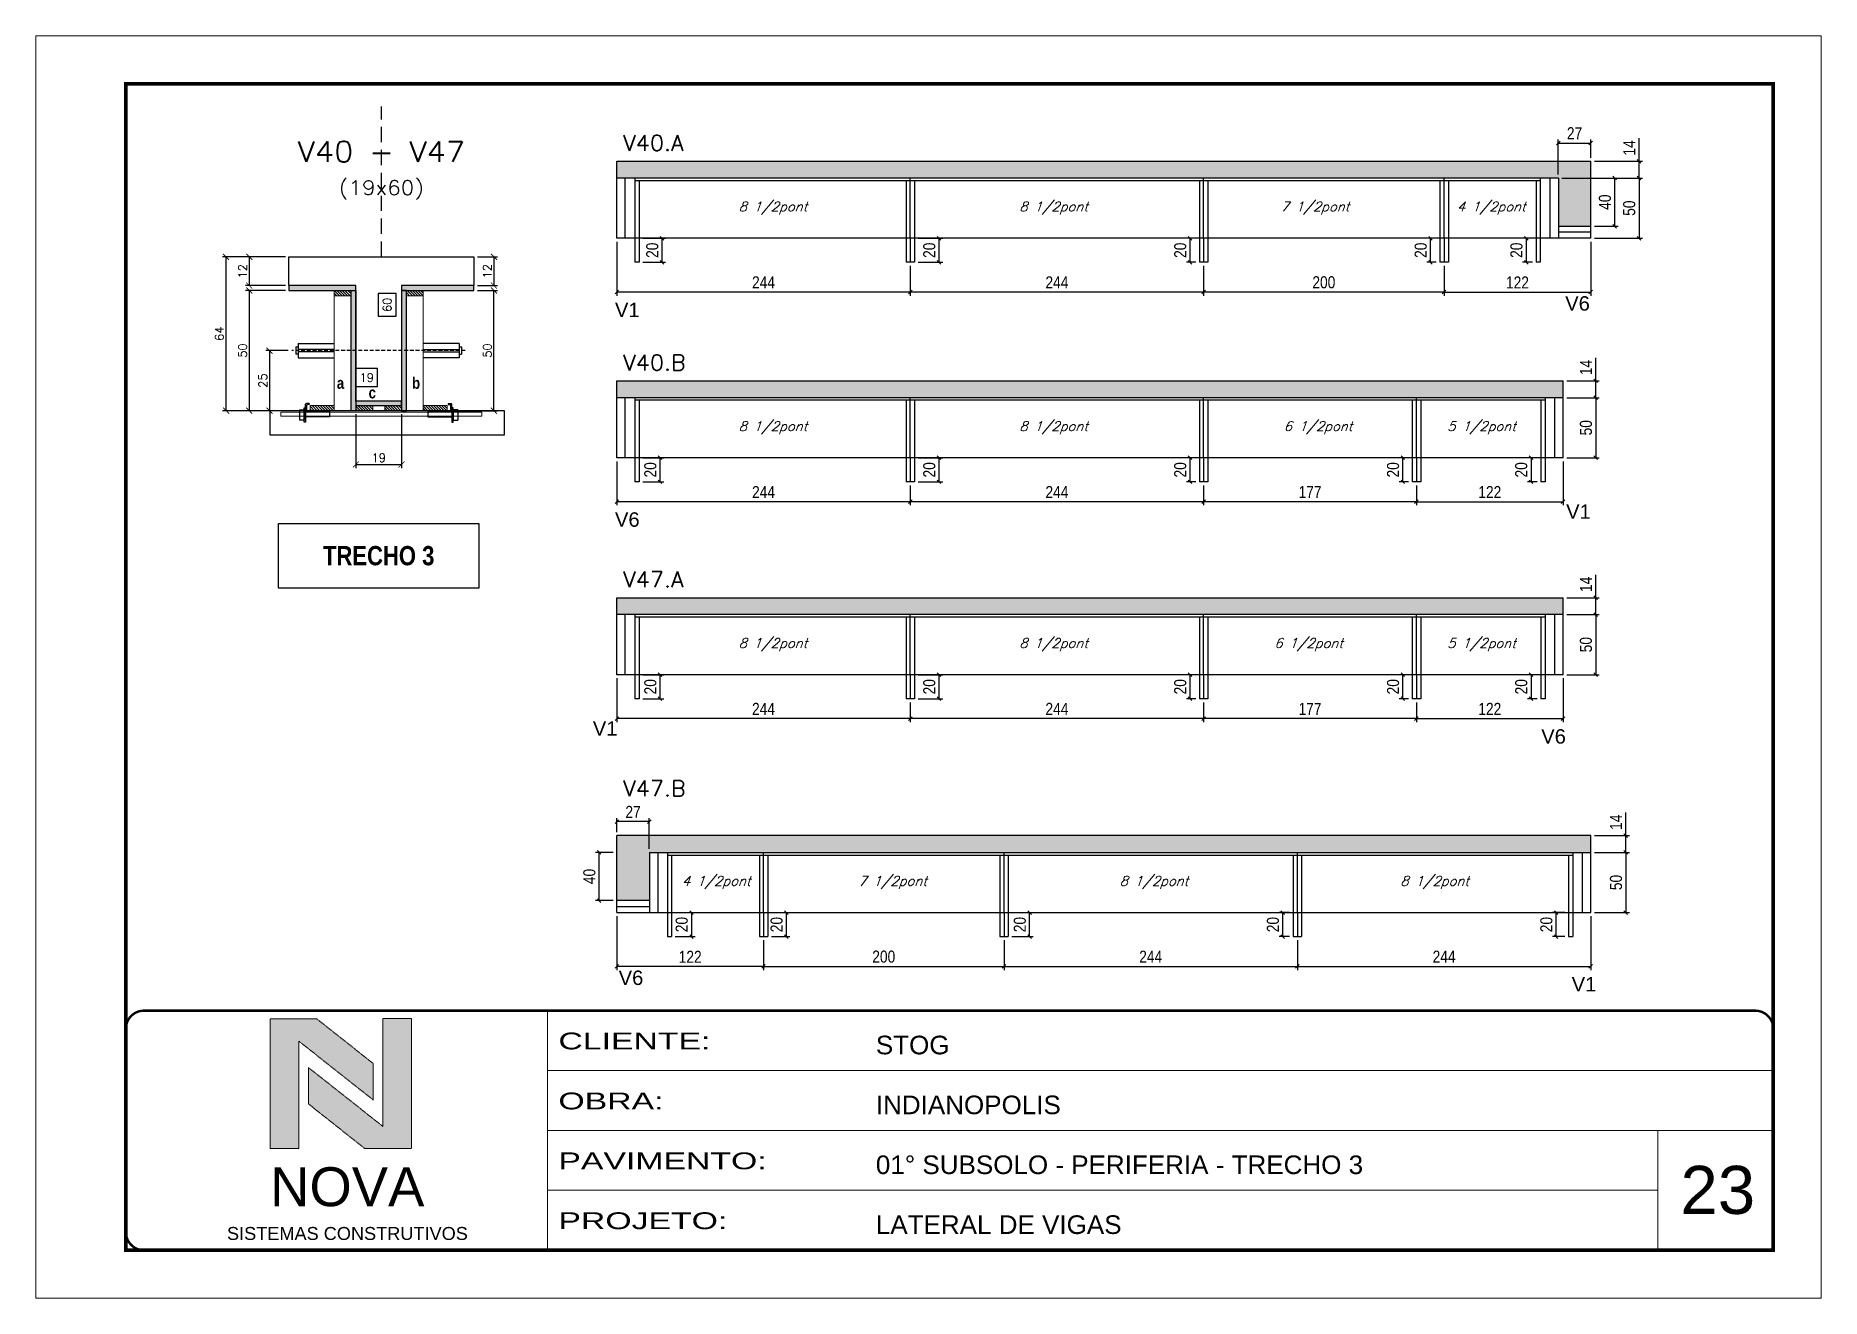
# Model space of a CAD drawing. Extents: x 0 to 6325, y 10169 to 19307.
# Drawn here: x 3170 to 4655, y 11317 to 12367 of the extents above; entities that cross this region are included whole.
import ezdxf
from ezdxf.enums import TextEntityAlignment as Align

# ---------------------------------------------------------------- set-up
doc = ezdxf.new("R2010")
doc.units = 0
for name, pattern in [('CONTINUO', [0]), ('DASHED', [0.75, 0.5, -0.25]), ('HIDDEN', [9.525, 6.35, -3.175])]:
    doc.linetypes.add(name, pattern=pattern)
for name, color, linetype in [('1', 1, 'Continuous'), ('5', 5, 'Continuous'), ('barrote', 251, 'Continuous'), ('COTA', 241, 'Continuous'), ('Cota Seção (2x)', 4, 'Continuous'), ('detalhes', 4, 'Continuous'), ('Hachura', 253, 'Continuous'), ('NOMENCLATURA', 7, 'Continuous'), ('Painéis', 200, 'Continuous'), ('presilha', 1, 'Continuous'), ('SARR_2.2x10', 60, 'Continuous'), ('SARR_2.2x7', 40, 'Continuous'), ('SARR_3.5x7', 81, 'Continuous'), ('TENSOR', 3, 'Continuous'), ('texto', 7, 'Continuous'), ('Texto de Titulo', 7, 'Continuous'), ('Texto Qtd Sarr', 242, 'Continuous')]:
    doc.layers.add(name, color=color, linetype=linetype)
for name, color, linetype, lineweight in [('CARIMBO', 255, 'Continuous', 9), ('CARIMBO-LEGENDA', 75, 'Continuous', 15), ('CONCRETO', 251, 'Continuous', 25), ('Folhas', 255, 'Continuous', 9), ('Madeira', 126, 'Continuous', 18), ('SARRAFO DE PRESSAO', 251, 'DASHED', 9), ('SCO-___-LAJ', 2, 'Continuous', 0), ('Texto Seção', 7, 'Continuous', 15)]:
    doc.layers.add(name, color=color, linetype=linetype, lineweight=lineweight)
doc.styles.add('arial', font='arial.ttf')
doc.styles.add('COTA TECNICA', font='techl___.ttf', dxfattribs={"height": 10})
doc.styles.add('REGUA-120', font='ROMANS.shx', dxfattribs={"height": 15})
doc.styles.add('ROMANC', font='techb___.ttf', dxfattribs={"height": 2.5})
doc.styles.add('Romans', font='romans.shx')
doc.styles.get("Standard").update_dxf_attribs({"font": 'arial.ttf'})
doc.styles.add('TECNICA', font='techb___.ttf', dxfattribs={"height": 10})
doc.styles.add('Tecnologia', font='')
doc.styles.get('Tecnologia').set_extended_font_data('Forgotten Futurist')
doc.dimstyles.new('Cota Seção (2x)', dxfattribs={"dimtxt": 7, "dimasz": 5, "dimexe": 3, "dimexo": 3, "dimgap": 2, "dimtad": 3, "dimdec": 1, "dimlfac": 0.5, "dimzin": 12, "dimdsep": 46, "dimtxsty": 'Romans', "dimblk": 'ARCHTICK', "dimcen": 0, "dimclrd": 4, "dimclre": 4, "dimclrt": 1, "dimadec": 1, "dimazin": 3, "dimtfac": 1, "dimtdec": 1, "dimtmove": 0, "dimatfit": 3, "dimldrblk": 'OBLIQUE', "dimfxl": 1, "dimtolj": 1, "dimtzin": 12, "dimarcsym": 0})
doc.dimstyles.new('Cota Seção interna', dxfattribs={"dimtxt": 7, "dimasz": 6, "dimexe": 0.18, "dimexo": 2, "dimgap": -4, "dimtad": 3, "dimdec": 1, "dimlfac": 0.5, "dimzin": 12, "dimdsep": 46, "dimtxsty": 'Romans', "dimblk": 'ARCHTICK', "dimcen": 0.09, "dimse1": 1, "dimse2": 1, "dimsd1": 1, "dimsd2": 1, "dimclrd": 180, "dimclre": 5, "dimclrt": 1, "dimadec": 0, "dimazin": 3, "dimtfac": 1, "dimtdec": 1, "dimtofl": 0, "dimtmove": 0, "dimatfit": 3, "dimldrblk": 'ARCHTICK', "dimfxl": 1, "dimtolj": 1, "dimtzin": 0, "dimarcsym": 0})
doc.dimstyles.new('PAINEL', dxfattribs={"dimtxt": 10, "dimasz": 3, "dimexe": 3, "dimexo": 3, "dimgap": 3, "dimtad": 1, "dimdec": 1, "dimzin": 12, "dimdsep": 46, "dimtxsty": 'COTA TECNICA', "dimblk1": 'OBLIQUE', "dimblk2": 'OBLIQUE', "dimsah": 1, "dimcen": 0.9, "dimclrd": 4, "dimclre": 4, "dimclrt": 240, "dimadec": 1, "dimazin": 3, "dimtfac": 1, "dimtdec": 1, "dimtmove": 0, "dimatfit": 3, "dimfxl": 1, "dimtolj": 1, "dimtzin": 12, "dimarcsym": 0})
pattern_1 = [(315, (26392.8734, 3825.635), (1.12253202, 1.12253202), [])]

msp = doc.modelspace()

# ---------------------------------------------------------------- texts
at = {"layer": '5', "linetype": 'Continuous'}
for s, rotation, p in [('V6', 0.00004, (4442.04, 12138.48)), ('V1', 0.00004, (3651.75, 12133.09)), ('V6', 0.00004, (3651.75, 11958.76)), ('V1', 0.00004, (4442.82, 11965.37)), ('V1', 359.99996, (3633.34, 11785.01)), ('V6', 359.99996, (4422.1, 11778.4)), ('V6', 359.99996, (3654.81, 11577.68)), ('V1', 359.99996, (4447.41, 11572.29))]:
    msp.add_text(s, height=12, rotation=rotation, dxfattribs=at).set_placement(p)
at = {"layer": 'CARIMBO', "style": 'arial'}
msp.add_text('23', height=40, dxfattribs=at).set_placement((4537.86, 11387.27))
at = {"layer": 'detalhes', "style": 'TECNICA'}
for s, p in [('a', (3420.42, 12073.48)), ('b', (3482.97, 12073.47)), ('c', (3446.85, 12065.51))]:
    msp.add_text(s, height=9.6, dxfattribs=at).set_placement(p)
at = {"layer": 'NOMENCLATURA', "color": 2, "insert": (3455.25, 11934.6), "char_height": 16, "attachment_point": 5, "style": 'ROMANC'}
msp.add_mtext('TRECHO 3', dxfattribs=at)
at = {"layer": 'texto', "color": 2, "char_height": 8, "attachment_point": 5, "style": 'Romans'}
for s, insert in [('{\\Q19;\\C256;8 1/2pont}', (3783.16, 12223.74)), ('{\\Q19;\\C256;8 1/2pont}', (4016.58, 12223.74)), ('{\\Q19;\\C256;7 1/2pont}', (4233.98, 12223.74)), ('{\\Q19;\\C256;4 1/2pont}', (4380.62, 12223.74)), ('{\\Q19;\\C256;8 1/2pont}', (3783.16, 12041.09)), ('{\\Q19;\\C256;8 1/2pont}', (4016.58, 12041.09)), ('{\\Q19;\\C256;6 1/2pont}', (4236.52, 12041.09)), ('{\\Q19;\\C256;5 1/2pont}', (4372.42, 12041.09)), ('{\\Q19;\\C256;8 1/2pont}', (3783.16, 11860.73)), ('{\\Q19;\\C256;8 1/2pont}', (4016.58, 11860.73)), ('{\\Q19;\\C256;6 1/2pont}', (4228.68, 11860.73)), ('{\\Q19;\\C256;5 1/2pont}', (4372.42, 11860.73)), ('{\\Q19;\\C256;4 1/2pont}', (3736.03, 11662.94)), ('{\\Q19;\\C256;7 1/2pont}', (3882.68, 11662.94)), ('{\\Q19;\\C256;8 1/2pont}', (4100.07, 11662.94)), ('{\\Q19;\\C256;8 1/2pont}', (4333.5, 11662.94))]:
    msp.add_mtext(s, dxfattribs=dict(at, insert=insert))
at = {"layer": 'Texto Seção', "style": 'REGUA-120', "width": 1.05}
for s, p in [('V40.A', (3658.57, 12271.48)), ('V40.B', (3658.57, 12088.83)), ('V47.A', (3658.57, 11908.47)), ('V47.B', (3658.57, 11734.62))]:
    msp.add_text(s, height=13, dxfattribs=at).set_placement(p)

# ---------------------------------------------------------------- blocks, each defined once
blk = doc.blocks.new('A$C64660E27')
at = {"layer": 'COTA', "true_color": 0x1a1a1a}
h = blk.add_hatch(color=250, dxfattribs=at)
h.dxf.hatch_style = 1
h.paths.add_polyline_path([(185.4, -11.6), (142.4, -11.6), (142.4, -131.6), (168.8, -131.6), (168.8, -32.2), (237.7, -86.7), (237.7, -53)])
at = {"layer": 'COTA'}
h = blk.add_hatch(color=20, dxfattribs=at)
h.dxf.hatch_style = 1
h.paths.add_polyline_path([(273, -11.4), (246.6, -11.4), (246.6, -111.1), (177.7, -56.6), (177.7, -90.2), (230, -131.6), (273, -131.6)])
for p, q in [((142.4, -131.6), (142.4, -11.6)), ((142.4, -11.6), (185.4, -11.6)), ((185.4, -11.6), (237.7, -53)), ((273, -11.4), (246.6, -11.4)), ((246.6, -111.1), (246.6, -11.4)), ((273, -11.4), (273, -131.6)), ((168.8, -32.2), (237.7, -86.7)), ((168.8, -131.6), (168.8, -32.2)), ((246.6, -111.1), (177.7, -56.6)), ((177.7, -90.2), (177.7, -56.6)), ((237.7, -86.7), (237.7, -53)), ((230, -131.6), (177.7, -90.2)), ((142.4, -131.6), (168.8, -131.6)), ((273, -131.6), (230, -131.6))]:
    blk.add_line(p, q)
at = {"layer": 'CARIMBO-LEGENDA', "color": 7, "linetype": 'Continuous', "ltscale": 100, "style": 'arial'}
blk.add_text('NOVA', height=36, dxfattribs=at).set_placement((142.4, -184.8))
at = {"layer": 'CARIMBO-LEGENDA', "color": 7, "linetype": 'Continuous', "style": 'arial'}
blk.add_text('SISTEMAS CONSTRUTIVOS', height=12, dxfattribs=at).set_placement((102.5, -216))
blk = doc.blocks.new('9999999999')
at = {"color": 30, "linetype": 'CONTINUO'}
for p, q in [((98564.6, 34230.2), (98564.6, 34429.4)), ((98564.6, 34379.6), (99584, 34379.6)), ((98564.6, 34329.8), (99488, 34329.8)), ((99584, 34329.8), (99488, 34329.8)), ((99488, 34329.8), (99488, 34230.2)), ((98564.6, 34280), (99488, 34280))]:
    blk.add_line(p, q, dxfattribs=at)
at = {"color": 30, "linetype": 'CONTINUO', "const_width": 2}
blk.add_lwpolyline([(99584, 34230.2), (99584, 34414.4, 0.414214), (99569, 34429.4), (98229, 34429.4, 0.414214), (98214, 34414.4), (98214, 34245.2, 0.414214), (98229, 34230.2), (99584, 34230.2)], format="xyb", dxfattribs=at)
at = {"layer": 'Folhas'}
blk.add_lwpolyline([(98139, 34190.2), (99624, 34190.2), (99624, 35240.2), (98139, 35240.2)], close=True, dxfattribs=at)
at = {"layer": 'Folhas', "color": 30, "const_width": 3}
blk.add_lwpolyline([(98214, 34230.2), (99584, 34230.2), (99584, 35200.2), (98214, 35200.2)], close=True, dxfattribs=at)
at = {"xscale": 0.9, "yscale": 0.9, "zscale": 0.9}
blk.add_blockref('A$C64660E27', (98205.8, 34433.1), dxfattribs=at)
at = {"color": 7, "linetype": 'Continuous', "ltscale": 5, "style": 'arial'}
for s, height, p in [('STOG', 15.48, (98837.7, 34393.1)), ('INDIANOPOLIS', 15.483, (98837.7, 34343.3)), ('01° SUBSOLO - PERIFERIA - TRECHO 3', 15.483, (98837.7, 34293.5)), ('LATERAL DE VIGAS', 15.483, (98837.7, 34243.7))]:
    blk.add_text(s, height=height, dxfattribs=at).set_placement(p)
at = {"layer": 'Folhas', "color": 7, "style": 'Tecnologia', "width": 1.5}
for s, p in [('CLIENTE:', (98573.7, 34397.2)), ('OBRA:', (98573.7, 34347.3)), ('PAVIMENTO:', (98573.7, 34297.5)), ('PROJETO:', (98573.7, 34247.7))]:
    blk.add_text(s, height=14, dxfattribs=at).set_placement(p)
blk = doc.blocks.new('titulo1')
at = {"layer": 'Defpoints', "color": 252, "linetype": 'HIDDEN', "ltscale": 2}
blk.add_line((0, 0), (0, 125), dxfattribs=at)
at = {"layer": 'Defpoints', "style": 'Romans', "oblique": 15}
blk.add_attdef('FOLHA', text='', height=10, dxfattribs=at).set_placement((0, 15.6), align=Align.MIDDLE_CENTER)
at = {"layer": 'Texto Qtd Sarr', "color": 3, "style": 'Romans', "oblique": 15}
for tag, height, p in [('TITULO', 17, (0, 71.4)), ('SEÇÃO', 12, (0, 41.5))]:
    blk.add_attdef(tag, text='', height=height, dxfattribs=at).set_placement(p, align=Align.MIDDLE_CENTER)
blk = doc.blocks.new('_ArchTick')
at = {"color": 0, "linetype": 'ByBlock', "const_width": 0.15}
blk.add_lwpolyline([(-0.5, -0.5), (0.5, 0.5)], dxfattribs=at)
blk = doc.blocks.new('*D311')
at = {"layer": 'COTA', "color": 4, "lineweight": -2, "transparency": 16777216}
for p, q in [((3537.3, 12183.3), (3554.1, 12183.3)), ((3551.1, 12183.3), (3551.1, 12159.3)), ((3537.3, 12159.3), (3554.1, 12159.3))]:
    blk.add_line(p, q, dxfattribs=at)
at = {"layer": 'Defpoints', "color": 0, "transparency": 16777216}
for p in [(3534.3, 12183.3), (3534.3, 12159.3), (3551.1, 12159.3)]:
    blk.add_point(p, dxfattribs=at)
at = {"layer": 'COTA', "color": 4, "lineweight": -2, "transparency": 16777216, "xscale": 5, "yscale": 5, "zscale": 5}
for p, rotation in [((3551.1, 12183.3), 90), ((3551.1, 12159.3), 270)]:
    blk.add_blockref('_ArchTick', p, dxfattribs=dict(at, rotation=rotation))
at = {"layer": 'COTA', "color": 1, "transparency": 16777216, "insert": (3545.6, 12171.3), "char_height": 7, "attachment_point": 5, "rotation": 90, "style": 'Romans'}
blk.add_mtext('\\A1;12', dxfattribs=at)
blk = doc.blocks.new('_Oblique')
at = {"layer": '1', "color": 0, "lineweight": -2}
blk.add_line((-0.5, -0.5), (0.5, 0.5), dxfattribs=at)
blk = doc.blocks.new('*D312')
at = {"layer": 'COTA', "color": 4, "lineweight": -2, "transparency": 16777216}
for p, q in [((3377.7, 12183.3), (3325.3, 12183.3)), ((3328.3, 12055.3), (3328.3, 12183.3)), ((3399.7, 12055.3), (3325.3, 12055.3))]:
    blk.add_line(p, q, dxfattribs=at)
at = {"layer": 'Defpoints', "color": 0, "transparency": 16777216}
for p in [(3328.3, 12183.3), (3380.7, 12183.3), (3402.7, 12055.3)]:
    blk.add_point(p, dxfattribs=at)
at = {"layer": 'COTA', "color": 4, "lineweight": -2, "transparency": 16777216, "xscale": 5, "yscale": 5, "zscale": 5}
for p, rotation in [((3328.3, 12183.3), 90), ((3328.3, 12055.3), 270)]:
    blk.add_blockref('_ArchTick', p, dxfattribs=dict(at, rotation=rotation))
at = {"layer": 'COTA', "color": 1, "transparency": 16777216, "insert": (3322.8, 12119.3), "char_height": 7, "attachment_point": 5, "rotation": 90, "style": 'Romans'}
blk.add_mtext('\\A1;64', dxfattribs=at)
blk = doc.blocks.new('*D313')
at = {"layer": 'COTA', "color": 4, "lineweight": -2, "transparency": 16777216}
for p, q in [((3537.3, 12155.3), (3554.1, 12155.3)), ((3551.1, 12055.3), (3551.1, 12155.3)), ((3510.9, 12055.3), (3554.1, 12055.3))]:
    blk.add_line(p, q, dxfattribs=at)
at = {"layer": 'Defpoints', "color": 0, "transparency": 16777216}
for p in [(3534.3, 12155.3), (3551.1, 12155.3), (3507.9, 12055.3)]:
    blk.add_point(p, dxfattribs=at)
at = {"layer": 'COTA', "color": 4, "lineweight": -2, "transparency": 16777216, "xscale": 5, "yscale": 5, "zscale": 5}
for p, rotation in [((3551.1, 12155.3), 90), ((3551.1, 12055.3), 270)]:
    blk.add_blockref('_ArchTick', p, dxfattribs=dict(at, rotation=rotation))
at = {"layer": 'COTA', "color": 1, "transparency": 16777216, "insert": (3545.6, 12105.3), "char_height": 7, "attachment_point": 5, "rotation": 90, "style": 'Romans'}
blk.add_mtext('\\A1;50', dxfattribs=at)
blk = doc.blocks.new('*D314')
at = {"layer": 'Cota Seção (2x)', "color": 180, "lineweight": -2, "transparency": 16777216}
for p, q in [((3469.8, 12152.8), (3454.8, 12152.8)), ((3454.8, 12152.8), (3454.8, 12133.8)), ((3469.8, 12133.8), (3469.8, 12152.8)), ((3454.8, 12133.8), (3469.8, 12133.8))]:
    blk.add_line(p, q, dxfattribs=at)
at = {"layer": 'Defpoints', "color": 0, "transparency": 16777216}
for p in [(3473.8, 12183.3), (3485.3, 12183.3), (3485.3, 12063.3)]:
    blk.add_point(p, dxfattribs=at)
at = {"layer": 'Cota Seção (2x)', "color": 1, "transparency": 16777216, "insert": (3462.3, 12143.3), "char_height": 7, "attachment_point": 5, "rotation": 90, "style": 'Romans'}
blk.add_mtext('\\A1;60', dxfattribs=at)
blk = doc.blocks.new('*D315')
at = {"layer": 'COTA', "color": 4, "lineweight": -2, "transparency": 16777216}
for p, q in [((3377.7, 12183.3), (3344.6, 12183.3)), ((3347.6, 12183.3), (3347.6, 12159.3)), ((3377.7, 12159.3), (3344.6, 12159.3))]:
    blk.add_line(p, q, dxfattribs=at)
at = {"layer": 'Defpoints', "color": 0, "transparency": 16777216}
for p in [(3380.7, 12183.3), (3347.6, 12159.3), (3380.7, 12159.3)]:
    blk.add_point(p, dxfattribs=at)
at = {"layer": 'COTA', "color": 4, "lineweight": -2, "transparency": 16777216, "xscale": 5, "yscale": 5, "zscale": 5}
for p, rotation in [((3347.6, 12183.3), 90), ((3347.6, 12159.3), 270)]:
    blk.add_blockref('_ArchTick', p, dxfattribs=dict(at, rotation=rotation))
at = {"layer": 'COTA', "color": 1, "transparency": 16777216, "insert": (3342.1, 12171.3), "char_height": 7, "attachment_point": 5, "rotation": 90, "style": 'Romans'}
blk.add_mtext('\\A1;12', dxfattribs=at)
blk = doc.blocks.new('*D316')
at = {"layer": 'COTA', "color": 4, "lineweight": -2, "transparency": 16777216}
for p, q in [((3377.7, 12155.3), (3344.6, 12155.3)), ((3347.6, 12155.3), (3347.6, 12055.3)), ((3399.7, 12055.3), (3344.6, 12055.3))]:
    blk.add_line(p, q, dxfattribs=at)
at = {"layer": 'Defpoints', "color": 0, "transparency": 16777216}
for p in [(3380.7, 12155.3), (3347.6, 12055.3), (3402.7, 12055.3)]:
    blk.add_point(p, dxfattribs=at)
at = {"layer": 'COTA', "color": 4, "lineweight": -2, "transparency": 16777216, "xscale": 5, "yscale": 5, "zscale": 5}
for p, rotation in [((3347.6, 12155.3), 90), ((3347.6, 12055.3), 270)]:
    blk.add_blockref('_ArchTick', p, dxfattribs=dict(at, rotation=rotation))
at = {"layer": 'COTA', "color": 1, "transparency": 16777216, "insert": (3342.1, 12105.3), "char_height": 7, "attachment_point": 5, "rotation": 90, "style": 'Romans'}
blk.add_mtext('\\A1;50', dxfattribs=at)
blk = doc.blocks.new('PRESILHA METÁLICA 1')
at = {"layer": 'presilha'}
for p, q in [((0, 13), (6, 13)), ((0, 13), (0, 0)), ((6, 0), (0, 0)), ((6, 15.5), (7.5, 15.5)), ((6, -2.5), (6, 15.5)), ((6, 13), (6, 0)), ((7.5, 10.6), (7.5, 19.9)), ((7.5, 15.5), (7.5, -2.5)), ((37.5, 4.1), (7.5, 4.1)), ((12, 21), (8.6, 21)), ((9, 11.6), (9, 18.9)), ((12, 19.5), (9.6, 19.5)), ((37.5, 11), (9.6, 11)), ((12, 21), (12, 19.5)), ((37.5, 11), (37.5, 4.1)), ((7.5, -2.5), (6, -2.5))]:
    blk.add_line(p, q, dxfattribs=at)
for centre, radius, start, end in [((8.6, 19.9), 1.14, 90, 180), ((9.6, 18.9), 0.57, 90, 180), ((9.6, 11.6), 0.57, 180, 270)]:
    blk.add_arc(centre, radius, start, end, dxfattribs=at)
blk = doc.blocks.new('*D317')
at = {"layer": 'COTA', "color": 4, "lineweight": -2, "transparency": 16777216}
for p, q in [((3436.3, 12052.3), (3436.3, 12007.6)), ((3474.3, 12052.3), (3474.3, 12007.6)), ((3436.3, 12010.6), (3474.3, 12010.6))]:
    blk.add_line(p, q, dxfattribs=at)
at = {"layer": 'Defpoints', "color": 0, "transparency": 16777216}
for p in [(3436.3, 12055.3), (3474.3, 12055.3), (3474.3, 12010.6)]:
    blk.add_point(p, dxfattribs=at)
at = {"layer": 'COTA', "color": 4, "lineweight": -2, "transparency": 16777216, "xscale": 5, "yscale": 5, "zscale": 5, "rotation": 180}
blk.add_blockref('_ArchTick', (3436.3, 12010.6), dxfattribs=at)
at = {"layer": 'COTA', "color": 4, "lineweight": -2, "transparency": 16777216, "xscale": 5, "yscale": 5, "zscale": 5}
blk.add_blockref('_ArchTick', (3474.3, 12010.6), dxfattribs=at)
at = {"layer": 'COTA', "color": 1, "transparency": 16777216, "insert": (3455.3, 12016.1), "char_height": 7, "attachment_point": 5, "style": 'Romans'}
blk.add_mtext('\\A1;19', dxfattribs=at)
blk = doc.blocks.new('*D729')
at = {"layer": 'COTA', "color": 4, "lineweight": -2, "transparency": 16777216}
for p, q in [((3379.9, 12105.2), (3361.4, 12105.2)), ((3364.4, 12105.2), (3364.4, 12055.3)), ((3379.9, 12055.3), (3361.4, 12055.3))]:
    blk.add_line(p, q, dxfattribs=at)
at = {"layer": 'Defpoints', "color": 0, "transparency": 16777216}
for p in [(3382.9, 12105.2), (3364.4, 12055.3), (3382.9, 12055.3)]:
    blk.add_point(p, dxfattribs=at)
at = {"layer": 'COTA', "color": 4, "lineweight": -2, "transparency": 16777216, "xscale": 5, "yscale": 5, "zscale": 5}
for p, rotation in [((3364.4, 12105.2), 90), ((3364.4, 12055.3), 270)]:
    blk.add_blockref('_ArchTick', p, dxfattribs=dict(at, rotation=rotation))
at = {"layer": 'COTA', "color": 1, "transparency": 16777216, "insert": (3358.9, 12080.3), "char_height": 7, "attachment_point": 5, "rotation": 90, "style": 'Romans'}
blk.add_mtext('\\A1;25', dxfattribs=at)
blk = doc.blocks.new('*D286')
at = {"layer": 'Cota Seção (2x)', "color": 180, "lineweight": -2, "transparency": 16777216}
for p, q in [((3454.3, 12090.3), (3436.3, 12090.3)), ((3436.3, 12090.3), (3436.3, 12075.3)), ((3454.3, 12075.3), (3454.3, 12090.3)), ((3436.3, 12075.3), (3454.3, 12075.3))]:
    blk.add_line(p, q, dxfattribs=at)
at = {"layer": 'Defpoints', "color": 0, "transparency": 16777216}
for p in [(3474.3, 12071.3), (3436.3, 12055.3), (3474.3, 12055.3)]:
    blk.add_point(p, dxfattribs=at)
at = {"layer": 'Cota Seção (2x)', "color": 1, "transparency": 16777216, "insert": (3445.3, 12082.8), "char_height": 7, "attachment_point": 5, "style": 'Romans'}
blk.add_mtext('\\A1;19', dxfattribs=at)
blk = doc.blocks.new('*D287')
at = {"layer": 'COTA', "color": 4, "linetype": 'ByBlock', "lineweight": -2, "transparency": 16777216}
for p, q in [((4141.3, 12175.7), (4141.3, 12150.9)), ((4341.3, 12175.7), (4341.3, 12150.9)), ((4341.3, 12153.9), (4141.3, 12153.9))]:
    blk.add_line(p, q, dxfattribs=at)
at = {"layer": 'Defpoints', "color": 0, "linetype": 'ByBlock', "transparency": 16777216}
for p in [(4141.3, 12178.7), (4341.3, 12178.7), (4141.3, 12153.9)]:
    blk.add_point(p, dxfattribs=at)
at = {"layer": 'COTA', "color": 4, "linetype": 'ByBlock', "lineweight": -2, "transparency": 16777216, "xscale": 3, "yscale": 3, "zscale": 3, "rotation": 180}
blk.add_blockref('_Oblique', (4141.3, 12153.9), dxfattribs=at)
at = {"layer": 'COTA', "color": 4, "linetype": 'ByBlock', "lineweight": -2, "transparency": 16777216, "xscale": 3, "yscale": 3, "zscale": 3}
blk.add_blockref('_Oblique', (4341.3, 12153.9), dxfattribs=at)
at = {"layer": 'COTA', "color": 240, "linetype": 'ByBlock', "transparency": 16777216, "insert": (4241.3, 12162), "char_height": 10, "attachment_point": 5, "style": 'COTA TECNICA'}
blk.add_mtext('\\A1;200', dxfattribs=at)
blk = doc.blocks.new('*D288')
at = {"layer": 'COTA', "color": 4, "linetype": 'ByBlock', "lineweight": -2, "transparency": 16777216}
for p, q in [((3897.3, 12175.7), (3897.3, 12150.9)), ((4141.3, 12175.7), (4141.3, 12150.9)), ((4141.3, 12153.9), (3897.3, 12153.9))]:
    blk.add_line(p, q, dxfattribs=at)
at = {"layer": 'Defpoints', "color": 0, "linetype": 'ByBlock', "transparency": 16777216}
for p in [(3897.3, 12178.7), (4141.3, 12178.7), (3897.3, 12153.9)]:
    blk.add_point(p, dxfattribs=at)
at = {"layer": 'COTA', "color": 4, "linetype": 'ByBlock', "lineweight": -2, "transparency": 16777216, "xscale": 3, "yscale": 3, "zscale": 3, "rotation": 180}
blk.add_blockref('_Oblique', (3897.3, 12153.9), dxfattribs=at)
at = {"layer": 'COTA', "color": 4, "linetype": 'ByBlock', "lineweight": -2, "transparency": 16777216, "xscale": 3, "yscale": 3, "zscale": 3}
blk.add_blockref('_Oblique', (4141.3, 12153.9), dxfattribs=at)
at = {"layer": 'COTA', "color": 240, "linetype": 'ByBlock', "transparency": 16777216, "insert": (4019.3, 12162), "char_height": 10, "width": 210.731, "attachment_point": 5, "style": 'COTA TECNICA'}
blk.add_mtext('\\A1;244', dxfattribs=at)
blk = doc.blocks.new('*D730')
at = {"layer": 'COTA', "color": 4, "lineweight": -2, "transparency": 16777216}
for p, q in [((3653.3, 12195.7), (3653.3, 12150.9)), ((3897.3, 12175.7), (3897.3, 12150.9)), ((3897.3, 12153.9), (3653.3, 12153.9))]:
    blk.add_line(p, q, dxfattribs=at)
at = {"layer": 'Defpoints', "color": 0, "transparency": 16777216}
for p in [(3653.3, 12198.7), (3897.3, 12178.7), (3653.3, 12153.9)]:
    blk.add_point(p, dxfattribs=at)
at = {"layer": 'COTA', "color": 4, "lineweight": -2, "transparency": 16777216, "xscale": 3, "yscale": 3, "zscale": 3, "rotation": 180}
blk.add_blockref('_Oblique', (3653.3, 12153.9), dxfattribs=at)
at = {"layer": 'COTA', "color": 4, "lineweight": -2, "transparency": 16777216, "xscale": 3, "yscale": 3, "zscale": 3}
blk.add_blockref('_Oblique', (3897.3, 12153.9), dxfattribs=at)
at = {"layer": 'COTA', "color": 240, "transparency": 16777216, "insert": (3775.3, 12162), "char_height": 10, "attachment_point": 5, "style": 'COTA TECNICA'}
blk.add_mtext('\\A1;244', dxfattribs=at)
blk = doc.blocks.new('*D289')
at = {"layer": 'COTA', "color": 4, "lineweight": -2, "transparency": 16777216}
for p, q in [((4439.3, 12248.7), (4506.4, 12248.7)), ((4503.4, 12248.7), (4503.4, 12198.7)), ((4466.3, 12198.7), (4506.4, 12198.7))]:
    blk.add_line(p, q, dxfattribs=at)
at = {"layer": 'Defpoints', "color": 0, "transparency": 16777216}
for p in [(4436.3, 12248.7), (4463.3, 12198.7), (4503.4, 12198.7)]:
    blk.add_point(p, dxfattribs=at)
at = {"layer": 'COTA', "color": 4, "lineweight": -2, "transparency": 16777216, "xscale": 3, "yscale": 3, "zscale": 3}
for p, rotation in [((4503.4, 12248.7), 90), ((4503.4, 12198.7), 270)]:
    blk.add_blockref('_Oblique', p, dxfattribs=dict(at, rotation=rotation))
at = {"layer": 'COTA', "color": 240, "transparency": 16777216, "insert": (4495.3, 12223.7), "char_height": 10, "attachment_point": 5, "rotation": 90, "style": 'COTA TECNICA'}
blk.add_mtext('\\A1;50', dxfattribs=at)
blk = doc.blocks.new('*D290')
at = {"layer": 'COTA', "color": 4, "lineweight": -2, "transparency": 16777216}
for p, q in [((4503.4, 12262.7), (4503.4, 12281.9)), ((4466.3, 12262.7), (4506.4, 12262.7)), ((4503.4, 12248.7), (4503.4, 12262.7)), ((4439.3, 12248.7), (4506.4, 12248.7))]:
    blk.add_line(p, q, dxfattribs=at)
at = {"layer": 'Defpoints', "color": 0, "transparency": 16777216}
for p in [(4463.3, 12262.7), (4503.4, 12262.7), (4436.3, 12248.7)]:
    blk.add_point(p, dxfattribs=at)
at = {"layer": 'COTA', "color": 4, "lineweight": -2, "transparency": 16777216, "xscale": 3, "yscale": 3, "zscale": 3}
for p, rotation in [((4503.4, 12262.7), 90), ((4503.4, 12248.7), 270)]:
    blk.add_blockref('_Oblique', p, dxfattribs=dict(at, rotation=rotation))
at = {"layer": 'COTA', "color": 240, "transparency": 16777216, "insert": (4495.3, 12273.8), "char_height": 10, "attachment_point": 5, "rotation": 90, "style": 'COTA TECNICA'}
blk.add_mtext('\\A1;14', dxfattribs=at)
blk = doc.blocks.new('*D731')
at = {"layer": 'COTA', "color": 4, "lineweight": -2, "transparency": 16777216}
for p, q in [((4134.8, 12198.7), (4127, 12198.7)), ((4130, 12178.7), (4130, 12198.7)), ((4134.8, 12178.7), (4127, 12178.7))]:
    blk.add_line(p, q, dxfattribs=at)
at = {"layer": 'Defpoints', "color": 0, "transparency": 16777216}
for p in [(4130, 12198.7), (4137.8, 12198.7), (4137.8, 12178.7)]:
    blk.add_point(p, dxfattribs=at)
at = {"layer": 'COTA', "color": 4, "lineweight": -2, "transparency": 16777216, "xscale": 3, "yscale": 3, "zscale": 3}
for p, rotation in [((4130, 12198.7), 90), ((4130, 12178.7), 270)]:
    blk.add_blockref('_Oblique', p, dxfattribs=dict(at, rotation=rotation))
at = {"layer": 'COTA', "color": 240, "transparency": 16777216, "insert": (4121.9, 12188.7), "char_height": 10, "attachment_point": 5, "rotation": 90, "style": 'COTA TECNICA'}
blk.add_mtext('\\A1;20', dxfattribs=at)
blk = doc.blocks.new('*D732')
at = {"layer": 'COTA', "color": 4, "lineweight": -2, "transparency": 16777216}
for p, q in [((3674.8, 12198.7), (3693.9, 12198.7)), ((3690.9, 12178.7), (3690.9, 12198.7)), ((3674.8, 12178.7), (3693.9, 12178.7))]:
    blk.add_line(p, q, dxfattribs=at)
at = {"layer": 'Defpoints', "color": 0, "transparency": 16777216}
for p in [(3671.8, 12198.7), (3690.9, 12198.7), (3671.8, 12178.7)]:
    blk.add_point(p, dxfattribs=at)
at = {"layer": 'COTA', "color": 4, "lineweight": -2, "transparency": 16777216, "xscale": 3, "yscale": 3, "zscale": 3}
for p, rotation in [((3690.9, 12198.7), 90), ((3690.9, 12178.7), 270)]:
    blk.add_blockref('_Oblique', p, dxfattribs=dict(at, rotation=rotation))
at = {"layer": 'COTA', "color": 240, "transparency": 16777216, "insert": (3682.8, 12188.7), "char_height": 10, "attachment_point": 5, "rotation": 90, "style": 'COTA TECNICA'}
blk.add_mtext('\\A1;20', dxfattribs=at)
blk = doc.blocks.new('*D733')
at = {"layer": 'COTA', "color": 4, "lineweight": -2, "transparency": 16777216}
for p, q in [((4414.8, 12198.7), (4406.6, 12198.7)), ((4409.6, 12198.7), (4409.6, 12178.7)), ((4414.8, 12178.7), (4406.6, 12178.7))]:
    blk.add_line(p, q, dxfattribs=at)
at = {"layer": 'Defpoints', "color": 0, "transparency": 16777216}
for p in [(4417.8, 12198.7), (4409.6, 12178.7), (4417.8, 12178.7)]:
    blk.add_point(p, dxfattribs=at)
at = {"layer": 'COTA', "color": 4, "lineweight": -2, "transparency": 16777216, "xscale": 3, "yscale": 3, "zscale": 3}
for p, rotation in [((4409.6, 12198.7), 90), ((4409.6, 12178.7), 270)]:
    blk.add_blockref('_Oblique', p, dxfattribs=dict(at, rotation=rotation))
at = {"layer": 'COTA', "color": 240, "transparency": 16777216, "insert": (4401.5, 12188.7), "char_height": 10, "attachment_point": 5, "rotation": 90, "style": 'COTA TECNICA'}
blk.add_mtext('\\A1;20', dxfattribs=at)
blk = doc.blocks.new('*D734')
at = {"layer": 'COTA', "color": 4, "lineweight": -2, "transparency": 16777216}
for p, q in [((3903.8, 12198.7), (3924.3, 12198.7)), ((3921.3, 12178.7), (3921.3, 12198.7)), ((3903.8, 12178.7), (3924.3, 12178.7))]:
    blk.add_line(p, q, dxfattribs=at)
at = {"layer": 'Defpoints', "color": 0, "transparency": 16777216}
for p in [(3900.8, 12198.7), (3921.3, 12198.7), (3900.8, 12178.7)]:
    blk.add_point(p, dxfattribs=at)
at = {"layer": 'COTA', "color": 4, "lineweight": -2, "transparency": 16777216, "xscale": 3, "yscale": 3, "zscale": 3}
for p, rotation in [((3921.3, 12198.7), 90), ((3921.3, 12178.7), 270)]:
    blk.add_blockref('_Oblique', p, dxfattribs=dict(at, rotation=rotation))
at = {"layer": 'COTA', "color": 240, "transparency": 16777216, "insert": (3913.2, 12188.7), "char_height": 10, "attachment_point": 5, "rotation": 90, "style": 'COTA TECNICA'}
blk.add_mtext('\\A1;20', dxfattribs=at)
blk = doc.blocks.new('*D735')
at = {"layer": 'COTA', "color": 4, "lineweight": -2, "transparency": 16777216}
for p, q in [((4334.8, 12198.7), (4327, 12198.7)), ((4330, 12178.7), (4330, 12198.7)), ((4334.8, 12178.7), (4327, 12178.7))]:
    blk.add_line(p, q, dxfattribs=at)
at = {"layer": 'Defpoints', "color": 0, "transparency": 16777216}
for p in [(4330, 12198.7), (4337.8, 12198.7), (4337.8, 12178.7)]:
    blk.add_point(p, dxfattribs=at)
at = {"layer": 'COTA', "color": 4, "lineweight": -2, "transparency": 16777216, "xscale": 3, "yscale": 3, "zscale": 3}
for p, rotation in [((4330, 12198.7), 90), ((4330, 12178.7), 270)]:
    blk.add_blockref('_Oblique', p, dxfattribs=dict(at, rotation=rotation))
at = {"layer": 'COTA', "color": 240, "transparency": 16777216, "insert": (4321.9, 12188.7), "char_height": 10, "attachment_point": 5, "rotation": 90, "style": 'COTA TECNICA'}
blk.add_mtext('\\A1;20', dxfattribs=at)
blk = doc.blocks.new('*D736')
at = {"layer": 'COTA', "color": 4, "lineweight": -2, "transparency": 16777216}
for p, q in [((4463.3, 12195.7), (4463.3, 12150.9)), ((4341.3, 12175.7), (4341.3, 12150.9)), ((4341.3, 12153.9), (4463.3, 12153.9))]:
    blk.add_line(p, q, dxfattribs=at)
at = {"layer": 'Defpoints', "color": 0, "transparency": 16777216}
for p in [(4463.3, 12198.7), (4341.3, 12178.7), (4463.3, 12153.9)]:
    blk.add_point(p, dxfattribs=at)
at = {"layer": 'COTA', "color": 4, "lineweight": -2, "transparency": 16777216, "xscale": 3, "yscale": 3, "zscale": 3, "rotation": 180}
blk.add_blockref('_Oblique', (4341.3, 12153.9), dxfattribs=at)
at = {"layer": 'COTA', "color": 4, "lineweight": -2, "transparency": 16777216, "xscale": 3, "yscale": 3, "zscale": 3}
blk.add_blockref('_Oblique', (4463.3, 12153.9), dxfattribs=at)
at = {"layer": 'COTA', "color": 240, "transparency": 16777216, "insert": (4402.3, 12161.9), "char_height": 10, "attachment_point": 5, "style": 'COTA TECNICA'}
blk.add_mtext('\\A1;122', dxfattribs=at)
blk = doc.blocks.new('*D737')
at = {"layer": 'COTA', "color": 4, "lineweight": -2, "transparency": 16777216}
for p, q in [((4436.3, 12251.7), (4436.3, 12280.9)), ((4436.3, 12277.9), (4463.3, 12277.9)), ((4463.3, 12265.7), (4463.3, 12280.9))]:
    blk.add_line(p, q, dxfattribs=at)
at = {"layer": 'Defpoints', "color": 0, "transparency": 16777216}
for p in [(4463.3, 12277.9), (4463.3, 12262.7), (4436.3, 12248.7)]:
    blk.add_point(p, dxfattribs=at)
at = {"layer": 'COTA', "color": 4, "lineweight": -2, "transparency": 16777216, "xscale": 3, "yscale": 3, "zscale": 3, "rotation": 180}
blk.add_blockref('_Oblique', (4436.3, 12277.9), dxfattribs=at)
at = {"layer": 'COTA', "color": 4, "lineweight": -2, "transparency": 16777216, "xscale": 3, "yscale": 3, "zscale": 3}
blk.add_blockref('_Oblique', (4463.3, 12277.9), dxfattribs=at)
at = {"layer": 'COTA', "color": 240, "transparency": 16777216, "insert": (4449.8, 12286), "char_height": 10, "attachment_point": 5, "style": 'COTA TECNICA'}
blk.add_mtext('\\A1;27', dxfattribs=at)
blk = doc.blocks.new('*D738')
at = {"layer": 'COTA', "color": 4, "lineweight": -2, "transparency": 16777216}
for p, q in [((4466.3, 12248.7), (4486.2, 12248.7)), ((4483.2, 12208.7), (4483.2, 12248.7)), ((4466.3, 12208.7), (4486.2, 12208.7))]:
    blk.add_line(p, q, dxfattribs=at)
at = {"layer": 'Defpoints', "color": 0, "transparency": 16777216}
for p in [(4463.3, 12248.7), (4483.2, 12248.7), (4463.3, 12208.7)]:
    blk.add_point(p, dxfattribs=at)
at = {"layer": 'COTA', "color": 4, "lineweight": -2, "transparency": 16777216, "xscale": 3, "yscale": 3, "zscale": 3}
for p, rotation in [((4483.2, 12248.7), 90), ((4483.2, 12208.7), 270)]:
    blk.add_blockref('_Oblique', p, dxfattribs=dict(at, rotation=rotation))
at = {"layer": 'COTA', "color": 240, "transparency": 16777216, "insert": (4475.1, 12228.7), "char_height": 10, "attachment_point": 5, "rotation": 90, "style": 'COTA TECNICA'}
blk.add_mtext('\\A1;40', dxfattribs=at)
blk = doc.blocks.new('*D291')
at = {"layer": 'COTA', "color": 4, "linetype": 'ByBlock', "lineweight": -2, "transparency": 16777216}
for p, q in [((4141.3, 11993.1), (4141.3, 11976.6)), ((4318.3, 11993.1), (4318.3, 11976.6)), ((4318.3, 11979.6), (4141.3, 11979.6))]:
    blk.add_line(p, q, dxfattribs=at)
at = {"layer": 'Defpoints', "color": 0, "linetype": 'ByBlock', "transparency": 16777216}
for p in [(4141.3, 11996.1), (4318.3, 11996.1), (4141.3, 11979.6)]:
    blk.add_point(p, dxfattribs=at)
at = {"layer": 'COTA', "color": 4, "linetype": 'ByBlock', "lineweight": -2, "transparency": 16777216, "xscale": 3, "yscale": 3, "zscale": 3, "rotation": 180}
blk.add_blockref('_Oblique', (4141.3, 11979.6), dxfattribs=at)
at = {"layer": 'COTA', "color": 4, "linetype": 'ByBlock', "lineweight": -2, "transparency": 16777216, "xscale": 3, "yscale": 3, "zscale": 3}
blk.add_blockref('_Oblique', (4318.3, 11979.6), dxfattribs=at)
at = {"layer": 'COTA', "color": 240, "linetype": 'ByBlock', "transparency": 16777216, "insert": (4229.8, 11987.6), "char_height": 10, "attachment_point": 5, "style": 'COTA TECNICA'}
blk.add_mtext('\\A1;177', dxfattribs=at)
blk = doc.blocks.new('*D292')
at = {"layer": 'COTA', "color": 4, "linetype": 'ByBlock', "lineweight": -2, "transparency": 16777216}
for p, q in [((3897.3, 11993.1), (3897.3, 11976.6)), ((4141.3, 11993.1), (4141.3, 11976.6)), ((4141.3, 11979.6), (3897.3, 11979.6))]:
    blk.add_line(p, q, dxfattribs=at)
at = {"layer": 'Defpoints', "color": 0, "linetype": 'ByBlock', "transparency": 16777216}
for p in [(3897.3, 11996.1), (4141.3, 11996.1), (3897.3, 11979.6)]:
    blk.add_point(p, dxfattribs=at)
at = {"layer": 'COTA', "color": 4, "linetype": 'ByBlock', "lineweight": -2, "transparency": 16777216, "xscale": 3, "yscale": 3, "zscale": 3, "rotation": 180}
blk.add_blockref('_Oblique', (3897.3, 11979.6), dxfattribs=at)
at = {"layer": 'COTA', "color": 4, "linetype": 'ByBlock', "lineweight": -2, "transparency": 16777216, "xscale": 3, "yscale": 3, "zscale": 3}
blk.add_blockref('_Oblique', (4141.3, 11979.6), dxfattribs=at)
at = {"layer": 'COTA', "color": 240, "linetype": 'ByBlock', "transparency": 16777216, "insert": (4019.3, 11987.6), "char_height": 10, "width": 210.731, "attachment_point": 5, "style": 'COTA TECNICA'}
blk.add_mtext('\\A1;244', dxfattribs=at)
blk = doc.blocks.new('*D739')
at = {"layer": 'COTA', "color": 4, "lineweight": -2, "transparency": 16777216}
for p, q in [((3653.3, 12013.1), (3653.3, 11976.6)), ((3897.3, 11993.1), (3897.3, 11976.6)), ((3897.3, 11979.6), (3653.3, 11979.6))]:
    blk.add_line(p, q, dxfattribs=at)
at = {"layer": 'Defpoints', "color": 0, "transparency": 16777216}
for p in [(3653.3, 12016.1), (3897.3, 11996.1), (3653.3, 11979.6)]:
    blk.add_point(p, dxfattribs=at)
at = {"layer": 'COTA', "color": 4, "lineweight": -2, "transparency": 16777216, "xscale": 3, "yscale": 3, "zscale": 3, "rotation": 180}
blk.add_blockref('_Oblique', (3653.3, 11979.6), dxfattribs=at)
at = {"layer": 'COTA', "color": 4, "lineweight": -2, "transparency": 16777216, "xscale": 3, "yscale": 3, "zscale": 3}
blk.add_blockref('_Oblique', (3897.3, 11979.6), dxfattribs=at)
at = {"layer": 'COTA', "color": 240, "transparency": 16777216, "insert": (3775.3, 11987.6), "char_height": 10, "attachment_point": 5, "style": 'COTA TECNICA'}
blk.add_mtext('\\A1;244', dxfattribs=at)
blk = doc.blocks.new('*D293')
at = {"layer": 'COTA', "color": 4, "lineweight": -2, "transparency": 16777216}
for p, q in [((4443.3, 12066.1), (4470.4, 12066.1)), ((4467.4, 12066.1), (4467.4, 12016.1)), ((4443.3, 12016.1), (4470.4, 12016.1))]:
    blk.add_line(p, q, dxfattribs=at)
at = {"layer": 'Defpoints', "color": 0, "transparency": 16777216}
for p in [(4440.3, 12066.1), (4440.3, 12016.1), (4467.4, 12016.1)]:
    blk.add_point(p, dxfattribs=at)
at = {"layer": 'COTA', "color": 4, "lineweight": -2, "transparency": 16777216, "xscale": 3, "yscale": 3, "zscale": 3}
for p, rotation in [((4467.4, 12066.1), 90), ((4467.4, 12016.1), 270)]:
    blk.add_blockref('_Oblique', p, dxfattribs=dict(at, rotation=rotation))
at = {"layer": 'COTA', "color": 240, "transparency": 16777216, "insert": (4459.3, 12041.1), "char_height": 10, "attachment_point": 5, "rotation": 90, "style": 'COTA TECNICA'}
blk.add_mtext('\\A1;50', dxfattribs=at)
blk = doc.blocks.new('*D294')
at = {"layer": 'COTA', "color": 4, "lineweight": -2, "transparency": 16777216}
for p, q in [((4467.4, 12080.1), (4467.4, 12099.2)), ((4443.3, 12080.1), (4470.4, 12080.1)), ((4467.4, 12066.1), (4467.4, 12080.1)), ((4443.3, 12066.1), (4470.4, 12066.1))]:
    blk.add_line(p, q, dxfattribs=at)
at = {"layer": 'Defpoints', "color": 0, "transparency": 16777216}
for p in [(4440.3, 12080.1), (4467.4, 12080.1), (4440.3, 12066.1)]:
    blk.add_point(p, dxfattribs=at)
at = {"layer": 'COTA', "color": 4, "lineweight": -2, "transparency": 16777216, "xscale": 3, "yscale": 3, "zscale": 3}
for p, rotation in [((4467.4, 12080.1), 90), ((4467.4, 12066.1), 270)]:
    blk.add_blockref('_Oblique', p, dxfattribs=dict(at, rotation=rotation))
at = {"layer": 'COTA', "color": 240, "transparency": 16777216, "insert": (4459.3, 12091.2), "char_height": 10, "attachment_point": 5, "rotation": 90, "style": 'COTA TECNICA'}
blk.add_mtext('\\A1;14', dxfattribs=at)
blk = doc.blocks.new('*D740')
at = {"layer": 'COTA', "color": 4, "lineweight": -2, "transparency": 16777216}
for p, q in [((4134.8, 12016.1), (4127, 12016.1)), ((4130, 11996.1), (4130, 12016.1)), ((4134.8, 11996.1), (4127, 11996.1))]:
    blk.add_line(p, q, dxfattribs=at)
at = {"layer": 'Defpoints', "color": 0, "transparency": 16777216}
for p in [(4130, 12016.1), (4137.8, 12016.1), (4137.8, 11996.1)]:
    blk.add_point(p, dxfattribs=at)
at = {"layer": 'COTA', "color": 4, "lineweight": -2, "transparency": 16777216, "xscale": 3, "yscale": 3, "zscale": 3}
for p, rotation in [((4130, 12016.1), 90), ((4130, 11996.1), 270)]:
    blk.add_blockref('_Oblique', p, dxfattribs=dict(at, rotation=rotation))
at = {"layer": 'COTA', "color": 240, "transparency": 16777216, "insert": (4121.9, 12006.1), "char_height": 10, "attachment_point": 5, "rotation": 90, "style": 'COTA TECNICA'}
blk.add_mtext('\\A1;20', dxfattribs=at)
blk = doc.blocks.new('*D741')
at = {"layer": 'COTA', "color": 4, "lineweight": -2, "transparency": 16777216}
for p, q in [((3674.8, 12016.1), (3692.3, 12016.1)), ((3689.3, 11996.1), (3689.3, 12016.1)), ((3674.8, 11996.1), (3692.3, 11996.1))]:
    blk.add_line(p, q, dxfattribs=at)
at = {"layer": 'Defpoints', "color": 0, "transparency": 16777216}
for p in [(3671.8, 12016.1), (3689.3, 12016.1), (3671.8, 11996.1)]:
    blk.add_point(p, dxfattribs=at)
at = {"layer": 'COTA', "color": 4, "lineweight": -2, "transparency": 16777216, "xscale": 3, "yscale": 3, "zscale": 3}
for p, rotation in [((3689.3, 12016.1), 90), ((3689.3, 11996.1), 270)]:
    blk.add_blockref('_Oblique', p, dxfattribs=dict(at, rotation=rotation))
at = {"layer": 'COTA', "color": 240, "transparency": 16777216, "insert": (3681.2, 12006.1), "char_height": 10, "attachment_point": 5, "rotation": 90, "style": 'COTA TECNICA'}
blk.add_mtext('\\A1;20', dxfattribs=at)
blk = doc.blocks.new('*D742')
at = {"layer": 'COTA', "color": 4, "lineweight": -2, "transparency": 16777216}
for p, q in [((4418.8, 12016.1), (4410.6, 12016.1)), ((4413.6, 12016.1), (4413.6, 11996.1)), ((4418.8, 11996.1), (4410.6, 11996.1))]:
    blk.add_line(p, q, dxfattribs=at)
at = {"layer": 'Defpoints', "color": 0, "transparency": 16777216}
for p in [(4421.8, 12016.1), (4413.6, 11996.1), (4421.8, 11996.1)]:
    blk.add_point(p, dxfattribs=at)
at = {"layer": 'COTA', "color": 4, "lineweight": -2, "transparency": 16777216, "xscale": 3, "yscale": 3, "zscale": 3}
for p, rotation in [((4413.6, 12016.1), 90), ((4413.6, 11996.1), 270)]:
    blk.add_blockref('_Oblique', p, dxfattribs=dict(at, rotation=rotation))
at = {"layer": 'COTA', "color": 240, "transparency": 16777216, "insert": (4405.5, 12006.1), "char_height": 10, "attachment_point": 5, "rotation": 90, "style": 'COTA TECNICA'}
blk.add_mtext('\\A1;20', dxfattribs=at)
blk = doc.blocks.new('*D743')
at = {"layer": 'COTA', "color": 4, "lineweight": -2, "transparency": 16777216}
for p, q in [((3903.8, 12016.1), (3924.3, 12016.1)), ((3921.3, 11996.1), (3921.3, 12016.1)), ((3903.8, 11996.1), (3924.3, 11996.1))]:
    blk.add_line(p, q, dxfattribs=at)
at = {"layer": 'Defpoints', "color": 0, "transparency": 16777216}
for p in [(3900.8, 12016.1), (3921.3, 12016.1), (3900.8, 11996.1)]:
    blk.add_point(p, dxfattribs=at)
at = {"layer": 'COTA', "color": 4, "lineweight": -2, "transparency": 16777216, "xscale": 3, "yscale": 3, "zscale": 3}
for p, rotation in [((3921.3, 12016.1), 90), ((3921.3, 11996.1), 270)]:
    blk.add_blockref('_Oblique', p, dxfattribs=dict(at, rotation=rotation))
at = {"layer": 'COTA', "color": 240, "transparency": 16777216, "insert": (3913.2, 12006.1), "char_height": 10, "attachment_point": 5, "rotation": 90, "style": 'COTA TECNICA'}
blk.add_mtext('\\A1;20', dxfattribs=at)
blk = doc.blocks.new('*D744')
at = {"layer": 'COTA', "color": 4, "lineweight": -2, "transparency": 16777216}
for p, q in [((4311.8, 12016.1), (4304, 12016.1)), ((4307, 11996.1), (4307, 12016.1)), ((4311.8, 11996.1), (4304, 11996.1))]:
    blk.add_line(p, q, dxfattribs=at)
at = {"layer": 'Defpoints', "color": 0, "transparency": 16777216}
for p in [(4307, 12016.1), (4314.8, 12016.1), (4314.8, 11996.1)]:
    blk.add_point(p, dxfattribs=at)
at = {"layer": 'COTA', "color": 4, "lineweight": -2, "transparency": 16777216, "xscale": 3, "yscale": 3, "zscale": 3}
for p, rotation in [((4307, 12016.1), 90), ((4307, 11996.1), 270)]:
    blk.add_blockref('_Oblique', p, dxfattribs=dict(at, rotation=rotation))
at = {"layer": 'COTA', "color": 240, "transparency": 16777216, "insert": (4298.9, 12006.1), "char_height": 10, "attachment_point": 5, "rotation": 90, "style": 'COTA TECNICA'}
blk.add_mtext('\\A1;20', dxfattribs=at)
blk = doc.blocks.new('*D745')
at = {"layer": 'COTA', "color": 4, "lineweight": -2, "transparency": 16777216}
for p, q in [((4440.3, 12013.1), (4440.3, 11976.6)), ((4318.3, 11993.1), (4318.3, 11976.6)), ((4318.3, 11979.6), (4440.3, 11979.6))]:
    blk.add_line(p, q, dxfattribs=at)
at = {"layer": 'Defpoints', "color": 0, "transparency": 16777216}
for p in [(4440.3, 12016.1), (4318.3, 11996.1), (4440.3, 11979.6)]:
    blk.add_point(p, dxfattribs=at)
at = {"layer": 'COTA', "color": 4, "lineweight": -2, "transparency": 16777216, "xscale": 3, "yscale": 3, "zscale": 3, "rotation": 180}
blk.add_blockref('_Oblique', (4318.3, 11979.6), dxfattribs=at)
at = {"layer": 'COTA', "color": 4, "lineweight": -2, "transparency": 16777216, "xscale": 3, "yscale": 3, "zscale": 3}
blk.add_blockref('_Oblique', (4440.3, 11979.6), dxfattribs=at)
at = {"layer": 'COTA', "color": 240, "transparency": 16777216, "insert": (4379.3, 11987.6), "char_height": 10, "attachment_point": 5, "style": 'COTA TECNICA'}
blk.add_mtext('\\A1;122', dxfattribs=at)
blk = doc.blocks.new('*D295')
at = {"layer": 'COTA', "color": 4, "linetype": 'ByBlock', "lineweight": -2, "transparency": 16777216}
for p, q in [((3775.3, 11614.9), (3775.3, 11590.1)), ((3975.3, 11614.9), (3975.3, 11590.1)), ((3775.3, 11593.1), (3975.3, 11593.1))]:
    blk.add_line(p, q, dxfattribs=at)
at = {"layer": 'Defpoints', "color": 0, "linetype": 'ByBlock', "transparency": 16777216}
for p in [(3775.3, 11617.9), (3975.3, 11617.9), (3975.3, 11593.1)]:
    blk.add_point(p, dxfattribs=at)
at = {"layer": 'COTA', "color": 4, "linetype": 'ByBlock', "lineweight": -2, "transparency": 16777216, "xscale": 3, "yscale": 3, "zscale": 3, "rotation": 180}
blk.add_blockref('_Oblique', (3775.3, 11593.1), dxfattribs=at)
at = {"layer": 'COTA', "color": 4, "linetype": 'ByBlock', "lineweight": -2, "transparency": 16777216, "xscale": 3, "yscale": 3, "zscale": 3}
blk.add_blockref('_Oblique', (3975.3, 11593.1), dxfattribs=at)
at = {"layer": 'COTA', "color": 240, "linetype": 'ByBlock', "transparency": 16777216, "insert": (3875.3, 11601.2), "char_height": 10, "attachment_point": 5, "style": 'COTA TECNICA'}
blk.add_mtext('\\A1;200', dxfattribs=at)
blk = doc.blocks.new('*D296')
at = {"layer": 'COTA', "color": 4, "linetype": 'ByBlock', "lineweight": -2, "transparency": 16777216}
for p, q in [((3975.3, 11614.9), (3975.3, 11590.1)), ((4219.3, 11614.9), (4219.3, 11590.1)), ((3975.3, 11593.1), (4219.3, 11593.1))]:
    blk.add_line(p, q, dxfattribs=at)
at = {"layer": 'Defpoints', "color": 0, "linetype": 'ByBlock', "transparency": 16777216}
for p in [(3975.3, 11617.9), (4219.3, 11617.9), (4219.3, 11593.1)]:
    blk.add_point(p, dxfattribs=at)
at = {"layer": 'COTA', "color": 4, "linetype": 'ByBlock', "lineweight": -2, "transparency": 16777216, "xscale": 3, "yscale": 3, "zscale": 3, "rotation": 180}
blk.add_blockref('_Oblique', (3975.3, 11593.1), dxfattribs=at)
at = {"layer": 'COTA', "color": 4, "linetype": 'ByBlock', "lineweight": -2, "transparency": 16777216, "xscale": 3, "yscale": 3, "zscale": 3}
blk.add_blockref('_Oblique', (4219.3, 11593.1), dxfattribs=at)
at = {"layer": 'COTA', "color": 240, "linetype": 'ByBlock', "transparency": 16777216, "insert": (4097.3, 11601.2), "char_height": 10, "width": 210.731, "attachment_point": 5, "style": 'COTA TECNICA'}
blk.add_mtext('\\A1;244', dxfattribs=at)
blk = doc.blocks.new('*D746')
at = {"layer": 'COTA', "color": 4, "lineweight": -2, "transparency": 16777216}
for p, q in [((4463.3, 11634.9), (4463.3, 11590.1)), ((4219.3, 11614.9), (4219.3, 11590.1)), ((4219.3, 11593.1), (4463.3, 11593.1))]:
    blk.add_line(p, q, dxfattribs=at)
at = {"layer": 'Defpoints', "color": 0, "transparency": 16777216}
for p in [(4463.3, 11637.9), (4219.3, 11617.9), (4463.3, 11593.1)]:
    blk.add_point(p, dxfattribs=at)
at = {"layer": 'COTA', "color": 4, "lineweight": -2, "transparency": 16777216, "xscale": 3, "yscale": 3, "zscale": 3, "rotation": 180}
blk.add_blockref('_Oblique', (4219.3, 11593.1), dxfattribs=at)
at = {"layer": 'COTA', "color": 4, "lineweight": -2, "transparency": 16777216, "xscale": 3, "yscale": 3, "zscale": 3}
blk.add_blockref('_Oblique', (4463.3, 11593.1), dxfattribs=at)
at = {"layer": 'COTA', "color": 240, "transparency": 16777216, "insert": (4341.3, 11601.2), "char_height": 10, "attachment_point": 5, "style": 'COTA TECNICA'}
blk.add_mtext('\\A1;244', dxfattribs=at)
blk = doc.blocks.new('*D297')
at = {"layer": 'COTA', "color": 4, "lineweight": -2, "transparency": 16777216}
for p, q in [((4466.3, 11687.9), (4495.4, 11687.9)), ((4492.4, 11687.9), (4492.4, 11637.9)), ((4466.3, 11637.9), (4495.4, 11637.9))]:
    blk.add_line(p, q, dxfattribs=at)
at = {"layer": 'Defpoints', "color": 0, "transparency": 16777216}
for p in [(4463.3, 11687.9), (4463.3, 11637.9), (4492.4, 11637.9)]:
    blk.add_point(p, dxfattribs=at)
at = {"layer": 'COTA', "color": 4, "lineweight": -2, "transparency": 16777216, "xscale": 3, "yscale": 3, "zscale": 3}
for p, rotation in [((4492.4, 11687.9), 90), ((4492.4, 11637.9), 270)]:
    blk.add_blockref('_Oblique', p, dxfattribs=dict(at, rotation=rotation))
at = {"layer": 'COTA', "color": 240, "transparency": 16777216, "insert": (4484.3, 11662.9), "char_height": 10, "attachment_point": 5, "rotation": 90, "style": 'COTA TECNICA'}
blk.add_mtext('\\A1;50', dxfattribs=at)
blk = doc.blocks.new('*D298')
at = {"layer": 'COTA', "color": 4, "lineweight": -2, "transparency": 16777216}
for p, q in [((4492.4, 11701.9), (4492.4, 11721.1)), ((4466.3, 11701.9), (4495.4, 11701.9)), ((4492.4, 11687.9), (4492.4, 11701.9)), ((4466.3, 11687.9), (4495.4, 11687.9))]:
    blk.add_line(p, q, dxfattribs=at)
at = {"layer": 'Defpoints', "color": 0, "transparency": 16777216}
for p in [(4463.3, 11701.9), (4492.4, 11701.9), (4463.3, 11687.9)]:
    blk.add_point(p, dxfattribs=at)
at = {"layer": 'COTA', "color": 4, "lineweight": -2, "transparency": 16777216, "xscale": 3, "yscale": 3, "zscale": 3}
for p, rotation in [((4492.4, 11701.9), 90), ((4492.4, 11687.9), 270)]:
    blk.add_blockref('_Oblique', p, dxfattribs=dict(at, rotation=rotation))
at = {"layer": 'COTA', "color": 240, "transparency": 16777216, "insert": (4484.3, 11713), "char_height": 10, "attachment_point": 5, "rotation": 90, "style": 'COTA TECNICA'}
blk.add_mtext('\\A1;14', dxfattribs=at)
blk = doc.blocks.new('*D747')
at = {"layer": 'COTA', "color": 4, "lineweight": -2, "transparency": 16777216}
for p, q in [((3981.8, 11637.9), (3999.6, 11637.9)), ((3996.6, 11617.9), (3996.6, 11637.9)), ((3981.8, 11617.9), (3999.6, 11617.9))]:
    blk.add_line(p, q, dxfattribs=at)
at = {"layer": 'Defpoints', "color": 0, "transparency": 16777216}
for p in [(3978.8, 11637.9), (3996.6, 11637.9), (3978.8, 11617.9)]:
    blk.add_point(p, dxfattribs=at)
at = {"layer": 'COTA', "color": 4, "lineweight": -2, "transparency": 16777216, "xscale": 3, "yscale": 3, "zscale": 3}
for p, rotation in [((3996.6, 11637.9), 90), ((3996.6, 11617.9), 270)]:
    blk.add_blockref('_Oblique', p, dxfattribs=dict(at, rotation=rotation))
at = {"layer": 'COTA', "color": 240, "transparency": 16777216, "insert": (3988.5, 11627.9), "char_height": 10, "attachment_point": 5, "rotation": 90, "style": 'COTA TECNICA'}
blk.add_mtext('\\A1;20', dxfattribs=at)
blk = doc.blocks.new('*D748')
at = {"layer": 'COTA', "color": 4, "lineweight": -2, "transparency": 16777216}
for p, q in [((4441.8, 11637.9), (4431.5, 11637.9)), ((4434.5, 11617.9), (4434.5, 11637.9)), ((4441.8, 11617.9), (4431.5, 11617.9))]:
    blk.add_line(p, q, dxfattribs=at)
at = {"layer": 'Defpoints', "color": 0, "transparency": 16777216}
for p in [(4434.5, 11637.9), (4444.8, 11637.9), (4444.8, 11617.9)]:
    blk.add_point(p, dxfattribs=at)
at = {"layer": 'COTA', "color": 4, "lineweight": -2, "transparency": 16777216, "xscale": 3, "yscale": 3, "zscale": 3}
for p, rotation in [((4434.5, 11637.9), 90), ((4434.5, 11617.9), 270)]:
    blk.add_blockref('_Oblique', p, dxfattribs=dict(at, rotation=rotation))
at = {"layer": 'COTA', "color": 240, "transparency": 16777216, "insert": (4426.4, 11627.9), "char_height": 10, "attachment_point": 5, "rotation": 90, "style": 'COTA TECNICA'}
blk.add_mtext('\\A1;20', dxfattribs=at)
blk = doc.blocks.new('*D749')
at = {"layer": 'COTA', "color": 4, "lineweight": -2, "transparency": 16777216}
for p, q in [((3701.8, 11637.9), (3718.4, 11637.9)), ((3715.4, 11637.9), (3715.4, 11617.9)), ((3701.8, 11617.9), (3718.4, 11617.9))]:
    blk.add_line(p, q, dxfattribs=at)
at = {"layer": 'Defpoints', "color": 0, "transparency": 16777216}
for p in [(3698.8, 11637.9), (3698.8, 11617.9), (3715.4, 11617.9)]:
    blk.add_point(p, dxfattribs=at)
at = {"layer": 'COTA', "color": 4, "lineweight": -2, "transparency": 16777216, "xscale": 3, "yscale": 3, "zscale": 3}
for p, rotation in [((3715.4, 11637.9), 90), ((3715.4, 11617.9), 270)]:
    blk.add_blockref('_Oblique', p, dxfattribs=dict(at, rotation=rotation))
at = {"layer": 'COTA', "color": 240, "transparency": 16777216, "insert": (3707.3, 11627.9), "char_height": 10, "attachment_point": 5, "rotation": 90, "style": 'COTA TECNICA'}
blk.add_mtext('\\A1;20', dxfattribs=at)
blk = doc.blocks.new('*D750')
at = {"layer": 'COTA', "color": 4, "lineweight": -2, "transparency": 16777216}
for p, q in [((4212.8, 11637.9), (4204.1, 11637.9)), ((4207.1, 11617.9), (4207.1, 11637.9)), ((4212.8, 11617.9), (4204.1, 11617.9))]:
    blk.add_line(p, q, dxfattribs=at)
at = {"layer": 'Defpoints', "color": 0, "transparency": 16777216}
for p in [(4207.1, 11637.9), (4215.8, 11637.9), (4215.8, 11617.9)]:
    blk.add_point(p, dxfattribs=at)
at = {"layer": 'COTA', "color": 4, "lineweight": -2, "transparency": 16777216, "xscale": 3, "yscale": 3, "zscale": 3}
for p, rotation in [((4207.1, 11637.9), 90), ((4207.1, 11617.9), 270)]:
    blk.add_blockref('_Oblique', p, dxfattribs=dict(at, rotation=rotation))
at = {"layer": 'COTA', "color": 240, "transparency": 16777216, "insert": (4199, 11627.9), "char_height": 10, "attachment_point": 5, "rotation": 90, "style": 'COTA TECNICA'}
blk.add_mtext('\\A1;20', dxfattribs=at)
blk = doc.blocks.new('*D751')
at = {"layer": 'COTA', "color": 4, "lineweight": -2, "transparency": 16777216}
for p, q in [((3781.8, 11637.9), (3797.3, 11637.9)), ((3794.3, 11617.9), (3794.3, 11637.9)), ((3781.8, 11617.9), (3797.3, 11617.9))]:
    blk.add_line(p, q, dxfattribs=at)
at = {"layer": 'Defpoints', "color": 0, "transparency": 16777216}
for p in [(3778.8, 11637.9), (3794.3, 11637.9), (3778.8, 11617.9)]:
    blk.add_point(p, dxfattribs=at)
at = {"layer": 'COTA', "color": 4, "lineweight": -2, "transparency": 16777216, "xscale": 3, "yscale": 3, "zscale": 3}
for p, rotation in [((3794.3, 11637.9), 90), ((3794.3, 11617.9), 270)]:
    blk.add_blockref('_Oblique', p, dxfattribs=dict(at, rotation=rotation))
at = {"layer": 'COTA', "color": 240, "transparency": 16777216, "insert": (3786.2, 11627.9), "char_height": 10, "attachment_point": 5, "rotation": 90, "style": 'COTA TECNICA'}
blk.add_mtext('\\A1;20', dxfattribs=at)
blk = doc.blocks.new('*D752')
at = {"layer": 'COTA', "color": 4, "lineweight": -2, "transparency": 16777216}
for p, q in [((3653.3, 11634.9), (3653.3, 11590.1)), ((3775.3, 11614.9), (3775.3, 11590.1)), ((3775.3, 11593.1), (3653.3, 11593.1))]:
    blk.add_line(p, q, dxfattribs=at)
at = {"layer": 'Defpoints', "color": 0, "transparency": 16777216}
for p in [(3653.3, 11637.9), (3775.3, 11617.9), (3653.3, 11593.1)]:
    blk.add_point(p, dxfattribs=at)
at = {"layer": 'COTA', "color": 4, "lineweight": -2, "transparency": 16777216, "xscale": 3, "yscale": 3, "zscale": 3, "rotation": 180}
blk.add_blockref('_Oblique', (3653.3, 11593.1), dxfattribs=at)
at = {"layer": 'COTA', "color": 4, "lineweight": -2, "transparency": 16777216, "xscale": 3, "yscale": 3, "zscale": 3}
blk.add_blockref('_Oblique', (3775.3, 11593.1), dxfattribs=at)
at = {"layer": 'COTA', "color": 240, "transparency": 16777216, "insert": (3714.3, 11601.1), "char_height": 10, "attachment_point": 5, "style": 'COTA TECNICA'}
blk.add_mtext('\\A1;122', dxfattribs=at)
blk = doc.blocks.new('*D753')
at = {"layer": 'COTA', "color": 4, "lineweight": -2, "transparency": 16777216}
for p, q in [((3653.3, 11704.9), (3653.3, 11716.5)), ((3680.3, 11713.5), (3653.3, 11713.5)), ((3680.3, 11690.9), (3680.3, 11716.5))]:
    blk.add_line(p, q, dxfattribs=at)
at = {"layer": 'Defpoints', "color": 0, "transparency": 16777216}
for p in [(3653.3, 11713.5), (3653.3, 11701.9), (3680.3, 11687.9)]:
    blk.add_point(p, dxfattribs=at)
at = {"layer": 'COTA', "color": 4, "lineweight": -2, "transparency": 16777216, "xscale": 3, "yscale": 3, "zscale": 3, "rotation": 180}
blk.add_blockref('_Oblique', (3653.3, 11713.5), dxfattribs=at)
at = {"layer": 'COTA', "color": 4, "lineweight": -2, "transparency": 16777216, "xscale": 3, "yscale": 3, "zscale": 3}
blk.add_blockref('_Oblique', (3680.3, 11713.5), dxfattribs=at)
at = {"layer": 'COTA', "color": 240, "transparency": 16777216, "insert": (3666.8, 11721.6), "char_height": 10, "attachment_point": 5, "style": 'COTA TECNICA'}
blk.add_mtext('\\A1;27', dxfattribs=at)
blk = doc.blocks.new('*D754')
at = {"layer": 'COTA', "color": 4, "lineweight": -2, "transparency": 16777216}
for p, q in [((3650.3, 11687.9), (3635.6, 11687.9)), ((3638.6, 11647.9), (3638.6, 11687.9)), ((3650.3, 11647.9), (3635.6, 11647.9))]:
    blk.add_line(p, q, dxfattribs=at)
at = {"layer": 'Defpoints', "color": 0, "transparency": 16777216}
for p in [(3638.6, 11687.9), (3653.3, 11687.9), (3653.3, 11647.9)]:
    blk.add_point(p, dxfattribs=at)
at = {"layer": 'COTA', "color": 4, "lineweight": -2, "transparency": 16777216, "xscale": 3, "yscale": 3, "zscale": 3}
for p, rotation in [((3638.6, 11687.9), 90), ((3638.6, 11647.9), 270)]:
    blk.add_blockref('_Oblique', p, dxfattribs=dict(at, rotation=rotation))
at = {"layer": 'COTA', "color": 240, "transparency": 16777216, "insert": (3630.5, 11667.9), "char_height": 10, "attachment_point": 5, "rotation": 90, "style": 'COTA TECNICA'}
blk.add_mtext('\\A1;40', dxfattribs=at)
blk = doc.blocks.new('*D299')
at = {"layer": 'COTA', "color": 4, "linetype": 'ByBlock', "lineweight": -2, "transparency": 16777216}
for p, q in [((4141.3, 11812.7), (4141.3, 11796.2)), ((4318.3, 11812.7), (4318.3, 11796.2)), ((4318.3, 11799.2), (4141.3, 11799.2))]:
    blk.add_line(p, q, dxfattribs=at)
at = {"layer": 'Defpoints', "color": 0, "linetype": 'ByBlock', "transparency": 16777216}
for p in [(4141.3, 11815.7), (4318.3, 11815.7), (4141.3, 11799.2)]:
    blk.add_point(p, dxfattribs=at)
at = {"layer": 'COTA', "color": 4, "linetype": 'ByBlock', "lineweight": -2, "transparency": 16777216, "xscale": 3, "yscale": 3, "zscale": 3, "rotation": 180}
blk.add_blockref('_Oblique', (4141.3, 11799.2), dxfattribs=at)
at = {"layer": 'COTA', "color": 4, "linetype": 'ByBlock', "lineweight": -2, "transparency": 16777216, "xscale": 3, "yscale": 3, "zscale": 3}
blk.add_blockref('_Oblique', (4318.3, 11799.2), dxfattribs=at)
at = {"layer": 'COTA', "color": 240, "linetype": 'ByBlock', "transparency": 16777216, "insert": (4229.8, 11807.3), "char_height": 10, "attachment_point": 5, "style": 'COTA TECNICA'}
blk.add_mtext('\\A1;177', dxfattribs=at)
blk = doc.blocks.new('*D326')
at = {"layer": 'COTA', "color": 4, "linetype": 'ByBlock', "lineweight": -2, "transparency": 16777216}
for p, q in [((3897.3, 11812.7), (3897.3, 11796.2)), ((4141.3, 11812.7), (4141.3, 11796.2)), ((4141.3, 11799.2), (3897.3, 11799.2))]:
    blk.add_line(p, q, dxfattribs=at)
at = {"layer": 'Defpoints', "color": 0, "linetype": 'ByBlock', "transparency": 16777216}
for p in [(3897.3, 11815.7), (4141.3, 11815.7), (3897.3, 11799.2)]:
    blk.add_point(p, dxfattribs=at)
at = {"layer": 'COTA', "color": 4, "linetype": 'ByBlock', "lineweight": -2, "transparency": 16777216, "xscale": 3, "yscale": 3, "zscale": 3, "rotation": 180}
blk.add_blockref('_Oblique', (3897.3, 11799.2), dxfattribs=at)
at = {"layer": 'COTA', "color": 4, "linetype": 'ByBlock', "lineweight": -2, "transparency": 16777216, "xscale": 3, "yscale": 3, "zscale": 3}
blk.add_blockref('_Oblique', (4141.3, 11799.2), dxfattribs=at)
at = {"layer": 'COTA', "color": 240, "linetype": 'ByBlock', "transparency": 16777216, "insert": (4019.3, 11807.3), "char_height": 10, "width": 210.731, "attachment_point": 5, "style": 'COTA TECNICA'}
blk.add_mtext('\\A1;244', dxfattribs=at)
blk = doc.blocks.new('*D774')
at = {"layer": 'COTA', "color": 4, "lineweight": -2, "transparency": 16777216}
for p, q in [((3653.3, 11832.7), (3653.3, 11796.2)), ((3897.3, 11812.7), (3897.3, 11796.2)), ((3897.3, 11799.2), (3653.3, 11799.2))]:
    blk.add_line(p, q, dxfattribs=at)
at = {"layer": 'Defpoints', "color": 0, "transparency": 16777216}
for p in [(3653.3, 11835.7), (3897.3, 11815.7), (3653.3, 11799.2)]:
    blk.add_point(p, dxfattribs=at)
at = {"layer": 'COTA', "color": 4, "lineweight": -2, "transparency": 16777216, "xscale": 3, "yscale": 3, "zscale": 3, "rotation": 180}
blk.add_blockref('_Oblique', (3653.3, 11799.2), dxfattribs=at)
at = {"layer": 'COTA', "color": 4, "lineweight": -2, "transparency": 16777216, "xscale": 3, "yscale": 3, "zscale": 3}
blk.add_blockref('_Oblique', (3897.3, 11799.2), dxfattribs=at)
at = {"layer": 'COTA', "color": 240, "transparency": 16777216, "insert": (3775.3, 11807.3), "char_height": 10, "attachment_point": 5, "style": 'COTA TECNICA'}
blk.add_mtext('\\A1;244', dxfattribs=at)
blk = doc.blocks.new('*D327')
at = {"layer": 'COTA', "color": 4, "lineweight": -2, "transparency": 16777216}
for p, q in [((4443.3, 11885.7), (4470.4, 11885.7)), ((4467.4, 11885.7), (4467.4, 11835.7)), ((4443.3, 11835.7), (4470.4, 11835.7))]:
    blk.add_line(p, q, dxfattribs=at)
at = {"layer": 'Defpoints', "color": 0, "transparency": 16777216}
for p in [(4440.3, 11885.7), (4440.3, 11835.7), (4467.4, 11835.7)]:
    blk.add_point(p, dxfattribs=at)
at = {"layer": 'COTA', "color": 4, "lineweight": -2, "transparency": 16777216, "xscale": 3, "yscale": 3, "zscale": 3}
for p, rotation in [((4467.4, 11885.7), 90), ((4467.4, 11835.7), 270)]:
    blk.add_blockref('_Oblique', p, dxfattribs=dict(at, rotation=rotation))
at = {"layer": 'COTA', "color": 240, "transparency": 16777216, "insert": (4459.3, 11860.7), "char_height": 10, "attachment_point": 5, "rotation": 90, "style": 'COTA TECNICA'}
blk.add_mtext('\\A1;50', dxfattribs=at)
blk = doc.blocks.new('*D328')
at = {"layer": 'COTA', "color": 4, "lineweight": -2, "transparency": 16777216}
for p, q in [((4467.4, 11899.7), (4467.4, 11918.9)), ((4443.3, 11899.7), (4470.4, 11899.7)), ((4467.4, 11885.7), (4467.4, 11899.7)), ((4443.3, 11885.7), (4470.4, 11885.7))]:
    blk.add_line(p, q, dxfattribs=at)
at = {"layer": 'Defpoints', "color": 0, "transparency": 16777216}
for p in [(4440.3, 11899.7), (4467.4, 11899.7), (4440.3, 11885.7)]:
    blk.add_point(p, dxfattribs=at)
at = {"layer": 'COTA', "color": 4, "lineweight": -2, "transparency": 16777216, "xscale": 3, "yscale": 3, "zscale": 3}
for p, rotation in [((4467.4, 11899.7), 90), ((4467.4, 11885.7), 270)]:
    blk.add_blockref('_Oblique', p, dxfattribs=dict(at, rotation=rotation))
at = {"layer": 'COTA', "color": 240, "transparency": 16777216, "insert": (4459.3, 11910.8), "char_height": 10, "attachment_point": 5, "rotation": 90, "style": 'COTA TECNICA'}
blk.add_mtext('\\A1;14', dxfattribs=at)
blk = doc.blocks.new('*D775')
at = {"layer": 'COTA', "color": 4, "lineweight": -2, "transparency": 16777216}
for p, q in [((4134.8, 11835.7), (4127, 11835.7)), ((4130, 11815.7), (4130, 11835.7)), ((4134.8, 11815.7), (4127, 11815.7))]:
    blk.add_line(p, q, dxfattribs=at)
at = {"layer": 'Defpoints', "color": 0, "transparency": 16777216}
for p in [(4130, 11835.7), (4137.8, 11835.7), (4137.8, 11815.7)]:
    blk.add_point(p, dxfattribs=at)
at = {"layer": 'COTA', "color": 4, "lineweight": -2, "transparency": 16777216, "xscale": 3, "yscale": 3, "zscale": 3}
for p, rotation in [((4130, 11835.7), 90), ((4130, 11815.7), 270)]:
    blk.add_blockref('_Oblique', p, dxfattribs=dict(at, rotation=rotation))
at = {"layer": 'COTA', "color": 240, "transparency": 16777216, "insert": (4121.9, 11825.7), "char_height": 10, "attachment_point": 5, "rotation": 90, "style": 'COTA TECNICA'}
blk.add_mtext('\\A1;20', dxfattribs=at)
blk = doc.blocks.new('*D776')
at = {"layer": 'COTA', "color": 4, "lineweight": -2, "transparency": 16777216}
for p, q in [((3674.8, 11835.7), (3692.3, 11835.7)), ((3689.3, 11815.7), (3689.3, 11835.7)), ((3674.8, 11815.7), (3692.3, 11815.7))]:
    blk.add_line(p, q, dxfattribs=at)
at = {"layer": 'Defpoints', "color": 0, "transparency": 16777216}
for p in [(3671.8, 11835.7), (3689.3, 11835.7), (3671.8, 11815.7)]:
    blk.add_point(p, dxfattribs=at)
at = {"layer": 'COTA', "color": 4, "lineweight": -2, "transparency": 16777216, "xscale": 3, "yscale": 3, "zscale": 3}
for p, rotation in [((3689.3, 11835.7), 90), ((3689.3, 11815.7), 270)]:
    blk.add_blockref('_Oblique', p, dxfattribs=dict(at, rotation=rotation))
at = {"layer": 'COTA', "color": 240, "transparency": 16777216, "insert": (3681.2, 11825.7), "char_height": 10, "attachment_point": 5, "rotation": 90, "style": 'COTA TECNICA'}
blk.add_mtext('\\A1;20', dxfattribs=at)
blk = doc.blocks.new('*D777')
at = {"layer": 'COTA', "color": 4, "lineweight": -2, "transparency": 16777216}
for p, q in [((4418.8, 11835.7), (4410.6, 11835.7)), ((4413.6, 11835.7), (4413.6, 11815.7)), ((4418.8, 11815.7), (4410.6, 11815.7))]:
    blk.add_line(p, q, dxfattribs=at)
at = {"layer": 'Defpoints', "color": 0, "transparency": 16777216}
for p in [(4421.8, 11835.7), (4413.6, 11815.7), (4421.8, 11815.7)]:
    blk.add_point(p, dxfattribs=at)
at = {"layer": 'COTA', "color": 4, "lineweight": -2, "transparency": 16777216, "xscale": 3, "yscale": 3, "zscale": 3}
for p, rotation in [((4413.6, 11835.7), 90), ((4413.6, 11815.7), 270)]:
    blk.add_blockref('_Oblique', p, dxfattribs=dict(at, rotation=rotation))
at = {"layer": 'COTA', "color": 240, "transparency": 16777216, "insert": (4405.5, 11825.7), "char_height": 10, "attachment_point": 5, "rotation": 90, "style": 'COTA TECNICA'}
blk.add_mtext('\\A1;20', dxfattribs=at)
blk = doc.blocks.new('*D778')
at = {"layer": 'COTA', "color": 4, "lineweight": -2, "transparency": 16777216}
for p, q in [((3903.8, 11835.7), (3924.3, 11835.7)), ((3921.3, 11815.7), (3921.3, 11835.7)), ((3903.8, 11815.7), (3924.3, 11815.7))]:
    blk.add_line(p, q, dxfattribs=at)
at = {"layer": 'Defpoints', "color": 0, "transparency": 16777216}
for p in [(3900.8, 11835.7), (3921.3, 11835.7), (3900.8, 11815.7)]:
    blk.add_point(p, dxfattribs=at)
at = {"layer": 'COTA', "color": 4, "lineweight": -2, "transparency": 16777216, "xscale": 3, "yscale": 3, "zscale": 3}
for p, rotation in [((3921.3, 11835.7), 90), ((3921.3, 11815.7), 270)]:
    blk.add_blockref('_Oblique', p, dxfattribs=dict(at, rotation=rotation))
at = {"layer": 'COTA', "color": 240, "transparency": 16777216, "insert": (3913.2, 11825.7), "char_height": 10, "attachment_point": 5, "rotation": 90, "style": 'COTA TECNICA'}
blk.add_mtext('\\A1;20', dxfattribs=at)
blk = doc.blocks.new('*D779')
at = {"layer": 'COTA', "color": 4, "lineweight": -2, "transparency": 16777216}
for p, q in [((4311.8, 11835.7), (4304, 11835.7)), ((4307, 11815.7), (4307, 11835.7)), ((4311.8, 11815.7), (4304, 11815.7))]:
    blk.add_line(p, q, dxfattribs=at)
at = {"layer": 'Defpoints', "color": 0, "transparency": 16777216}
for p in [(4307, 11835.7), (4314.8, 11835.7), (4314.8, 11815.7)]:
    blk.add_point(p, dxfattribs=at)
at = {"layer": 'COTA', "color": 4, "lineweight": -2, "transparency": 16777216, "xscale": 3, "yscale": 3, "zscale": 3}
for p, rotation in [((4307, 11835.7), 90), ((4307, 11815.7), 270)]:
    blk.add_blockref('_Oblique', p, dxfattribs=dict(at, rotation=rotation))
at = {"layer": 'COTA', "color": 240, "transparency": 16777216, "insert": (4298.9, 11825.7), "char_height": 10, "attachment_point": 5, "rotation": 90, "style": 'COTA TECNICA'}
blk.add_mtext('\\A1;20', dxfattribs=at)
blk = doc.blocks.new('*D780')
at = {"layer": 'COTA', "color": 4, "lineweight": -2, "transparency": 16777216}
for p, q in [((4440.3, 11832.7), (4440.3, 11796.2)), ((4318.3, 11812.7), (4318.3, 11796.2)), ((4318.3, 11799.2), (4440.3, 11799.2))]:
    blk.add_line(p, q, dxfattribs=at)
at = {"layer": 'Defpoints', "color": 0, "transparency": 16777216}
for p in [(4440.3, 11835.7), (4318.3, 11815.7), (4440.3, 11799.2)]:
    blk.add_point(p, dxfattribs=at)
at = {"layer": 'COTA', "color": 4, "lineweight": -2, "transparency": 16777216, "xscale": 3, "yscale": 3, "zscale": 3, "rotation": 180}
blk.add_blockref('_Oblique', (4318.3, 11799.2), dxfattribs=at)
at = {"layer": 'COTA', "color": 4, "lineweight": -2, "transparency": 16777216, "xscale": 3, "yscale": 3, "zscale": 3}
blk.add_blockref('_Oblique', (4440.3, 11799.2), dxfattribs=at)
at = {"layer": 'COTA', "color": 240, "transparency": 16777216, "insert": (4379.3, 11807.3), "char_height": 10, "attachment_point": 5, "style": 'COTA TECNICA'}
blk.add_mtext('\\A1;122', dxfattribs=at)

# ---------------------------------------------------------------- dimensions: what is measured, and where the dimension line sits
at = {"layer": 'COTA'}
for base, p1, p2, dimstyle, picture, middle in [((4463.32, 12277.93), (4436.32, 12248.75), (4463.32, 12262.75), 'PAINEL', '*D737', (4449.82, 12286)), ((4463.32, 12153.89), (4341.34, 12178.75), (4463.32, 12198.75), 'PAINEL', '*D736', (4402.33, 12161.95)), ((3474.25, 12010.55), (3436.25, 12055.28), (3474.25, 12055.28), 'Cota Seção (2x)', '*D317', (3455.25, 12016.05)), ((4440.32, 11979.56), (4318.34, 11996.1), (4440.32, 12016.1), 'PAINEL', '*D745', (4379.33, 11987.62)), ((4440.32, 11799.2), (4318.34, 11815.74), (4440.32, 11835.74), 'PAINEL', '*D780', (4379.33, 11807.26)), ((4463.32, 11593.09), (4219.32, 11617.95), (4463.32, 11637.95), 'PAINEL', '*D746', (4341.32, 11601.16))]:
    dim = msp.add_linear_dim(base=base, p1=p1, p2=p2, dimstyle=dimstyle, dxfattribs=at)
    dim.commit()
    dim.dimension.update_dxf_attribs({"geometry": picture, "text_midpoint": middle})
for base, p1, p2, angle, dimstyle, picture, middle in [((4503.4, 12262.75), (4436.32, 12248.75), (4463.32, 12262.75), 90, 'PAINEL', '*D290', (4495.32, 12273.81)), ((4503.4, 12198.75), (4436.32, 12248.75), (4463.32, 12198.75), 90, 'PAINEL', '*D289', (4495.29, 12223.75)), ((4483.24, 12248.75), (4463.32, 12208.75), (4463.32, 12248.75), 90, 'PAINEL', '*D738', (4475.14, 12228.75)), ((3653.34, 12153.89), (3897.34, 12178.75), (3653.34, 12198.75), 180, 'PAINEL', '*D730', (3775.34, 12161.96)), ((3328.28, 12183.28), (3402.65, 12055.28), (3380.65, 12183.28), 90, 'Cota Seção (2x)', '*D312', (3322.78, 12119.28)), ((3347.6, 12159.28), (3380.65, 12183.28), (3380.65, 12159.28), 90, 'Cota Seção (2x)', '*D315', (3342.1, 12171.28)), ((3551.12, 12159.28), (3534.25, 12183.28), (3534.25, 12159.28), 90, 'Cota Seção (2x)', '*D311', (3545.62, 12171.28)), ((3347.6, 12055.28), (3380.65, 12155.28), (3402.65, 12055.28), 90, 'Cota Seção (2x)', '*D316', (3342.1, 12105.28)), ((3551.12, 12155.28), (3507.85, 12055.28), (3534.25, 12155.28), 90, 'Cota Seção (2x)', '*D313', (3545.62, 12105.28)), ((3364.4, 12055.28), (3382.95, 12105.25), (3382.95, 12055.28), 90, 'Cota Seção (2x)', '*D729', (3358.9, 12080.26)), ((4467.4, 12080.1), (4440.32, 12066.1), (4440.32, 12080.1), 90, 'PAINEL', '*D294', (4459.32, 12091.16)), ((4467.4, 12016.1), (4440.32, 12066.1), (4440.32, 12016.1), 90, 'PAINEL', '*D293', (4459.29, 12041.1)), ((3653.34, 11979.56), (3897.34, 11996.1), (3653.34, 12016.1), 180, 'PAINEL', '*D739', (3775.34, 11987.63)), ((4467.4, 11899.74), (4440.32, 11885.74), (4440.32, 11899.74), 90, 'PAINEL', '*D328', (4459.32, 11910.8)), ((4467.4, 11835.74), (4440.32, 11885.74), (4440.32, 11835.74), 90, 'PAINEL', '*D327', (4459.29, 11860.74)), ((3653.34, 11799.2), (3897.34, 11815.74), (3653.34, 11835.74), 180, 'PAINEL', '*D774', (3775.34, 11807.27)), ((3653.34, 11713.55), (3680.34, 11687.95), (3653.34, 11701.95), 180, 'PAINEL', '*D753', (3666.84, 11721.62)), ((4492.37, 11701.95), (4463.32, 11687.95), (4463.32, 11701.95), 90, 'PAINEL', '*D298', (4484.29, 11713.01)), ((3638.57, 11687.95), (3653.34, 11647.95), (3653.34, 11687.95), 90, 'PAINEL', '*D754', (3630.47, 11667.95)), ((4492.37, 11637.95), (4463.32, 11687.95), (4463.32, 11637.95), 90, 'PAINEL', '*D297', (4484.26, 11662.95)), ((3653.34, 11593.09), (3775.32, 11617.95), (3653.34, 11637.95), 180, 'PAINEL', '*D752', (3714.33, 11601.15))]:
    dim = msp.add_linear_dim(base=base, p1=p1, p2=p2, angle=angle, dimstyle=dimstyle, dxfattribs=at)
    dim.commit()
    dim.dimension.update_dxf_attribs({"geometry": picture, "text_midpoint": middle})
for base, p1, p2, picture, middle in [((3690.88, 12198.75), (3671.84, 12178.75), (3671.84, 12198.75), '*D732', (3690.88, 12188.75)), ((3921.25, 12198.75), (3900.84, 12178.75), (3900.84, 12198.75), '*D734', (3921.25, 12188.75)), ((4130.03, 12198.75), (4137.84, 12178.75), (4137.84, 12198.75), '*D731', (4130.03, 12188.75)), ((4330.03, 12198.75), (4337.84, 12178.75), (4337.84, 12198.75), '*D735', (4330.03, 12188.75)), ((4409.62, 12178.75), (4417.82, 12198.75), (4417.82, 12178.75), '*D733', (4409.62, 12188.75)), ((3689.29, 12016.1), (3671.84, 11996.1), (3671.84, 12016.1), '*D741', (3689.29, 12006.1)), ((3921.25, 12016.1), (3900.84, 11996.1), (3900.84, 12016.1), '*D743', (3921.25, 12006.1)), ((4130.03, 12016.1), (4137.84, 11996.1), (4137.84, 12016.1), '*D740', (4130.03, 12006.1)), ((4307.03, 12016.1), (4314.84, 11996.1), (4314.84, 12016.1), '*D744', (4307.03, 12006.1)), ((4413.62, 11996.1), (4421.82, 12016.1), (4421.82, 11996.1), '*D742', (4413.62, 12006.1)), ((3689.29, 11835.74), (3671.84, 11815.74), (3671.84, 11835.74), '*D776', (3689.29, 11825.74)), ((3921.25, 11835.74), (3900.84, 11815.74), (3900.84, 11835.74), '*D778', (3921.25, 11825.74)), ((4130.03, 11835.74), (4137.84, 11815.74), (4137.84, 11835.74), '*D775', (4130.03, 11825.74)), ((4307.03, 11835.74), (4314.84, 11815.74), (4314.84, 11835.74), '*D779', (4307.03, 11825.74)), ((4413.62, 11815.74), (4421.82, 11835.74), (4421.82, 11815.74), '*D777', (4413.62, 11825.74)), ((3715.4, 11617.95), (3698.84, 11637.95), (3698.84, 11617.95), '*D749', (3715.4, 11627.95)), ((3794.29, 11637.95), (3778.82, 11617.95), (3778.82, 11637.95), '*D751', (3794.29, 11627.95)), ((3996.58, 11637.95), (3978.82, 11617.95), (3978.82, 11637.95), '*D747', (3996.58, 11627.95)), ((4207.05, 11637.95), (4215.82, 11617.95), (4215.82, 11637.95), '*D750', (4207.05, 11627.95)), ((4434.47, 11637.95), (4444.82, 11617.95), (4444.82, 11637.95), '*D748', (4434.47, 11627.95))]:
    dim = msp.add_linear_dim(base=base, p1=p1, p2=p2, angle=90, dimstyle='PAINEL', dxfattribs=at)
    dim.commit()
    dim.dimension.update_dxf_attribs({"geometry": picture, "text_midpoint": middle, "dimtype": 160})
at = {"layer": 'COTA', "linetype": 'ByBlock'}
for base, p1, p2, picture, middle in [((3897.34, 12153.89), (4141.34, 12178.75), (3897.34, 12178.75), '*D288', (4019.34, 12161.96)), ((3897.34, 11979.56), (4141.34, 11996.1), (3897.34, 11996.1), '*D292', (4019.34, 11987.63)), ((3897.34, 11799.2), (4141.34, 11815.74), (3897.34, 11815.74), '*D326', (4019.34, 11807.27))]:
    dim = msp.add_linear_dim(base=base, p1=p1, p2=p2, angle=180, dimstyle='PAINEL', override={"dimtmove": 1}, dxfattribs=at)
    dim.commit()
    dim.dimension.update_dxf_attribs({"geometry": picture, "text_midpoint": middle})
for base, p1, p2, picture, middle in [((4141.34, 12153.89), (4341.34, 12178.75), (4141.34, 12178.75), '*D287', (4241.34, 12161.99)), ((4141.34, 11979.56), (4318.34, 11996.1), (4141.34, 11996.1), '*D291', (4229.84, 11987.63)), ((4141.34, 11799.2), (4318.34, 11815.74), (4141.34, 11815.74), '*D299', (4229.84, 11807.27))]:
    dim = msp.add_linear_dim(base=base, p1=p1, p2=p2, angle=180, dimstyle='PAINEL', dxfattribs=at)
    dim.commit()
    dim.dimension.update_dxf_attribs({"geometry": picture, "text_midpoint": middle})
dim = msp.add_linear_dim(base=(3975.32, 11593.09), p1=(3775.32, 11617.95), p2=(3975.32, 11617.95), dimstyle='PAINEL', dxfattribs=at)
dim.commit()
dim.dimension.update_dxf_attribs({"geometry": '*D295', "text_midpoint": (3875.32, 11601.19)})
dim = msp.add_linear_dim(base=(4219.32, 11593.09), p1=(3975.32, 11617.95), p2=(4219.32, 11617.95), dimstyle='PAINEL', override={"dimtmove": 1}, dxfattribs=at)
dim.commit()
dim.dimension.update_dxf_attribs({"geometry": '*D296', "text_midpoint": (4097.32, 11601.16)})
at = {"layer": 'Cota Seção (2x)'}
dim = msp.add_linear_dim(base=(3473.75, 12183.28), p1=(3485.25, 12063.28), p2=(3485.25, 12183.28), angle=90, dimstyle='Cota Seção interna', dxfattribs=at)
dim.commit()
dim.dimension.update_dxf_attribs({"geometry": '*D314', "text_midpoint": (3473.75, 12143.28), "dimtype": 160})
dim = msp.add_linear_dim(base=(3474.25, 12071.28), p1=(3436.26, 12055.28), p2=(3474.25, 12055.28), dimstyle='Cota Seção interna', dxfattribs=at)
dim.commit()
dim.dimension.update_dxf_attribs({"geometry": '*D286', "text_midpoint": (3445.25, 12071.28), "dimtype": 160})

# ---------------------------------------------------------------- hatches: boundary and pattern name
at = {"layer": 'COTA'}
h = msp.add_hatch(dxfattribs=at)
h.set_pattern_fill('AR-CONC', color=241, scale=0.03)
h.set_pattern_definition([(50, (0, 46.471), (5.46554, -0.4781726), [0.5715, -6.2865]), (355, (0, 46.471), (-1.0573026, 5.7317054), [0.4572, -5.0292175]), (100.451445, (0.4555, 46.431), (4.4082374, 5.2535326), [0.4857003, -5.3427073]), (46.1842, (0, 47.995), (8.1323712, -1.26127), [0.85725, -9.42975]), (96.63556, (0.678, 47.89), (7.122124, 7.4227837), [0.7285507, -8.014068]), (351.18415, (0, 47.995), (7.122124, 7.422784), [0.685799, -7.543792]), (21, (0.762, 47.614), (4.5484317, -3.067956), [0.5715, -6.2865]), (326, (0.762, 47.614), (1.8540609, 5.525639), [0.4572, -5.0292]), (71.451445, (1.141, 47.358), (6.4024926, 2.457683), [0.4857003, -5.3426981]), (37.5, (0, 46.471), (0.0926581, 2.53665117), [0, -4.96824, 0, -5.1054, 0, -5.04825]), (7.5, (0, 46.471), (2.0045899, 3.00541724), [0, -2.91084, 0, -4.85394, 0, -1.92405]), (327.5, (-1.6993, 46.471), (4.06771786, -0.17186232), [0, -1.905, 0, -5.9436, 0, -7.8867]), (317.5, (-2.4613, 46.471), (4.4438754, 0.7627947), [0, -2.4765, 0, -3.94716, 0, -5.6007])])
h.paths.add_polyline_path([(4436.32, 12208.75), (4463.32, 12208.75), (4463.32, 12262.75), (3653.34, 12262.75), (3653.34, 12248.75), (4436.32, 12248.75)])
h = msp.add_hatch(dxfattribs=at)
h.set_pattern_fill('AR-CONC', color=241, scale=0.03)
h.set_pattern_definition([(50, (128.535, -3648.9224), (5.4655401, -0.4781726), [0.5715, -6.2865]), (355, (128.535, -3648.9224), (-1.0573026, 5.7317054), [0.4572, -5.0292175]), (100.451445, (128.9904, -3648.9623), (4.4082374, 5.2535326), [0.4857003, -5.3427073]), (46.1842, (128.535, -3647.3984), (8.1323712, -1.2612698), [0.85725, -9.42975]), (96.63556, (129.213, -3647.5035), (7.122124, 7.4227837), [0.7285507, -8.0140682]), (351.18415, (128.535, -3647.398), (7.122124, 7.4227837), [0.685799, -7.543792]), (21, (129.297, -3647.7794), (4.5484317, -3.067956), [0.5715, -6.2865]), (326, (129.297, -3647.7794), (1.8540609, 5.525639), [0.4572, -5.0292]), (71.451445, (129.676, -3648.035), (6.4024926, 2.457683), [0.4857003, -5.3426981]), (37.5, (128.535, -3648.9224), (0.0926581, 2.53665117), [0, -4.96824, 0, -5.1054, 0, -5.04825]), (7.5, (128.535, -3648.9224), (2.00458988, 3.00541724), [0, -2.91084, 0, -4.85394, 0, -1.92405]), (327.5, (126.8357, -3648.9224), (4.06771786, -0.17186232), [0, -1.905, 0, -5.9436, 0, -7.8867]), (317.5, (126.0737, -3648.9224), (4.44387544, 0.7627947), [0, -2.4765, 0, -3.94716, 0, -5.6007])])
h.paths.add_polyline_path([(3653.34, 12080.1), (3653.34, 12066.1), (4440.32, 12066.1), (4440.32, 12080.1)])
h = msp.add_hatch(dxfattribs=at)
h.set_pattern_fill('AR-CONC', color=241, scale=0.03)
h.set_pattern_definition([(50, (128.535, -3829.2845), (5.4655401, -0.4781726), [0.5715, -6.2865]), (355, (128.535, -3829.2845), (-1.0573026, 5.7317054), [0.4572, -5.0292175]), (100.451445, (128.9904, -3829.3244), (4.4082374, 5.2535326), [0.4857003, -5.3427073]), (46.1842, (128.535, -3827.7605), (8.1323712, -1.2612698), [0.85725, -9.42975]), (96.63556, (129.213, -3827.866), (7.122124, 7.4227837), [0.7285507, -8.0140682]), (351.18415, (128.535, -3827.7605), (7.122124, 7.4227837), [0.685799, -7.543792]), (21, (129.297, -3828.1415), (4.5484317, -3.067956), [0.5715, -6.2865]), (326, (129.297, -3828.1415), (1.8540609, 5.525639), [0.4572, -5.0292]), (71.451445, (129.676, -3828.397), (6.4024926, 2.457683), [0.4857003, -5.3426981]), (37.5, (128.535, -3829.2845), (0.0926581, 2.53665117), [0, -4.96824, 0, -5.1054, 0, -5.04825]), (7.5, (128.535, -3829.2845), (2.00458988, 3.00541724), [0, -2.91084, 0, -4.85394, 0, -1.92405]), (327.5, (126.8357, -3829.2845), (4.06771786, -0.17186232), [0, -1.905, 0, -5.9436, 0, -7.8867]), (317.5, (126.0737, -3829.2845), (4.44387544, 0.7627947), [0, -2.4765, 0, -3.94716, 0, -5.6007])])
h.paths.add_polyline_path([(3653.34, 11899.74), (3653.34, 11885.74), (4440.32, 11885.74), (4440.32, 11899.74)])
h = msp.add_hatch(dxfattribs=at)
h.set_pattern_fill('AR-CONC', color=241, scale=0.03)
h.set_pattern_definition([(50, (0, -514.331), (5.46554, -0.4781726), [0.5715, -6.2865]), (355, (0, -514.331), (-1.0573026, 5.7317054), [0.4572, -5.0292175]), (100.451445, (0.4555, -514.371), (4.4082374, 5.2535326), [0.4857003, -5.3427073]), (46.1842, (0, -512.807), (8.1323712, -1.26127), [0.85725, -9.42975]), (96.63556, (0.678, -512.912), (7.122124, 7.4227837), [0.7285507, -8.014068]), (351.18415, (0, -512.807), (7.122124, 7.422784), [0.685799, -7.543792]), (21, (0.762, -513.188), (4.5484317, -3.067956), [0.5715, -6.2865]), (326, (0.762, -513.188), (1.8540609, 5.525639), [0.4572, -5.0292]), (71.451445, (1.141, -513.4437), (6.4024926, 2.457683), [0.4857003, -5.3426981]), (37.5, (0, -514.331), (0.0926581, 2.53665117), [0, -4.96824, 0, -5.1054, 0, -5.04825]), (7.5, (0, -514.331), (2.0045899, 3.00541724), [0, -2.91084, 0, -4.85394, 0, -1.92405]), (327.5, (-1.6993, -514.331), (4.06771786, -0.17186232), [0, -1.905, 0, -5.9436, 0, -7.8867]), (317.5, (-2.4613, -514.331), (4.4438754, 0.7627947), [0, -2.4765, 0, -3.94716, 0, -5.6007])])
h.paths.add_polyline_path([(3680.34, 11687.95), (4463.32, 11687.95), (4463.32, 11701.95), (3653.34, 11701.95), (3653.34, 11647.95), (3680.34, 11647.95)])
at = {"layer": 'Hachura'}
h = msp.add_hatch(color=256, dxfattribs=at)
h.dxf.hatch_style = 1
h.paths.add_polyline_path([(3436.25, 12155.28), (3436.25, 12159.28), (3380.65, 12159.28), (3380.65, 12155.28)])
h = msp.add_hatch(dxfattribs=at)
h.set_pattern_fill('ANSI31', color=256, scale=0.5, angle=270, style=0)
h.set_pattern_definition([(315, (26392.8734, 3847.635), (1.12253202, 1.12253202), [])])
h.paths.add_polyline_path([(3432.25, 12150.88), (3432.25, 12155.28), (3418.25, 12155.28), (3418.25, 12150.88)])
h = msp.add_hatch(color=256, dxfattribs=at)
h.dxf.hatch_style = 1
h.paths.add_polyline_path([(3432.25, 12155.28), (3436.25, 12155.28), (3436.25, 12055.28), (3432.25, 12055.28)])
h = msp.add_hatch(color=256, dxfattribs=at)
h.dxf.hatch_style = 1
h.paths.add_polyline_path([(3534.25, 12155.28), (3534.25, 12159.28), (3474.25, 12159.28), (3474.25, 12155.28)])
h = msp.add_hatch(color=256, dxfattribs=at)
h.dxf.hatch_style = 1
h.paths.add_polyline_path([(3478.25, 12155.28), (3474.25, 12155.28), (3474.25, 12055.28), (3478.25, 12055.28)])
h = msp.add_hatch(dxfattribs=at)
h.set_pattern_fill('ANSI31', color=256, scale=0.5, angle=270, style=0)
h.set_pattern_definition([(315, (26392.8734, 3847.635), (1.12253202, 1.12253202), [])])
h.paths.add_polyline_path([(3478.25, 12150.88), (3478.25, 12155.28), (3492.25, 12155.28), (3492.25, 12150.88)])
h = msp.add_hatch(dxfattribs=at)
h.set_pattern_fill('ANSI31', color=256, scale=0.5, angle=270, style=0)
h.set_pattern_definition([(315, (26392.8734, 3825.635), (1.12253202, 1.12253202), [])])
h.paths.add_polyline_path([(3398.25, 12055.28), (3398.25, 12059.68), (3418.25, 12059.68), (3418.25, 12055.28)])
h = msp.add_hatch(color=256, dxfattribs=at)
h.dxf.hatch_style = 1
h.paths.add_polyline_path([(3474.25, 12059.68), (3474.25, 12063.28), (3436.25, 12063.28), (3436.25, 12059.68)])
h = msp.add_hatch(dxfattribs=at)
h.set_pattern_fill('ANSI31', color=256, scale=0.5, angle=270, style=0)
h.set_pattern_definition(pattern_1)
h.paths.add_polyline_path([(3436.25, 12055.28), (3436.25, 12059.68), (3450.25, 12059.68), (3450.25, 12055.28)])
h = msp.add_hatch(dxfattribs=at)
h.set_pattern_fill('ANSI31', color=256, scale=0.5, angle=270, style=0)
h.set_pattern_definition(pattern_1)
h.paths.add_polyline_path([(3474.25, 12055.28), (3474.25, 12059.68), (3460.25, 12059.68), (3460.25, 12055.28)])
h = msp.add_hatch(dxfattribs=at)
h.set_pattern_fill('ANSI31', color=256, scale=0.5, angle=270, style=0)
h.set_pattern_definition(pattern_1)
h.paths.add_polyline_path([(3512.25, 12055.28), (3512.25, 12059.68), (3492.25, 12059.68), (3492.25, 12055.28)])

# ---------------------------------------------------------------- linework, layer by layer
at = {"ltscale": 3}
for p, q in [((3386.25, 12108.25), (3386.25, 12102.25)), ((3386.25, 12108.25), (3388.25, 12108.25)), ((3388.25, 12111.25), (3388.25, 12099.25)), ((3388.25, 12111.25), (3418.25, 12111.25)), ((3418.25, 12106.25), (3388.25, 12106.25)), ((3418.25, 12104.25), (3388.25, 12104.25)), ((3522.25, 12111.25), (3492.25, 12111.25)), ((3492.25, 12106.25), (3522.25, 12106.25)), ((3492.25, 12104.25), (3522.25, 12104.25)), ((3522.25, 12111.25), (3522.25, 12099.25)), ((3522.25, 12108.25), (3524.25, 12108.25)), ((3524.25, 12108.25), (3524.25, 12102.25)), ((3388.25, 12102.25), (3386.25, 12102.25)), ((3388.25, 12099.25), (3418.25, 12099.25)), ((3522.25, 12099.25), (3492.25, 12099.25)), ((3522.25, 12102.25), (3524.25, 12102.25))]:
    msp.add_line(p, q, dxfattribs=at)
at = {"layer": 'barrote'}
msp.add_lwpolyline([(3364.8, 12035.28), (3559.98, 12035.28), (3559.98, 12055.28), (3364.8, 12055.28)], close=True, dxfattribs=at)
at = {"layer": 'CONCRETO'}
msp.add_lwpolyline([(3380.65, 12159.28), (3380.65, 12183.28), (3534.25, 12183.28), (3534.25, 12159.28), (3474.25, 12159.28), (3474.25, 12063.28), (3436.25, 12063.28), (3436.25, 12159.28)], close=True, dxfattribs=at)
at = {"layer": 'COTA'}
for p, q in [((3653.34, 12248.75), (3653.34, 12262.75)), ((3653.34, 12262.75), (4463.32, 12262.75)), ((4463.32, 12208.75), (4463.32, 12262.75)), ((4436.32, 12208.75), (4436.32, 12198.75)), ((3897.34, 12198.75), (3897.34, 12178.75)), ((4141.34, 12198.75), (4141.34, 12178.75)), ((4341.34, 12198.75), (4341.34, 12178.75)), ((3900.84, 12178.75), (3893.84, 12178.75)), ((4144.84, 12178.75), (4137.84, 12178.75)), ((4344.84, 12178.75), (4337.84, 12178.75)), ((3653.34, 12066.1), (3653.34, 12080.1)), ((3653.34, 12080.1), (4440.32, 12080.1)), ((4440.32, 12066.1), (4440.32, 12080.1)), ((3897.34, 12016.1), (3897.34, 11996.1)), ((4141.34, 12016.1), (4141.34, 11996.1)), ((4318.34, 12016.1), (4318.34, 11996.1)), ((3900.84, 11996.1), (3893.84, 11996.1)), ((4144.84, 11996.1), (4137.84, 11996.1)), ((4321.84, 11996.1), (4314.84, 11996.1)), ((3653.34, 11885.74), (3653.34, 11899.74)), ((3653.34, 11899.74), (4440.32, 11899.74)), ((4440.32, 11885.74), (4440.32, 11899.74)), ((3897.34, 11835.74), (3897.34, 11815.74)), ((4141.34, 11835.74), (4141.34, 11815.74)), ((4318.34, 11835.74), (4318.34, 11815.74)), ((3900.84, 11815.74), (3893.84, 11815.74)), ((4144.84, 11815.74), (4137.84, 11815.74)), ((4321.84, 11815.74), (4314.84, 11815.74)), ((4463.32, 11701.95), (3653.34, 11701.95)), ((3653.34, 11647.95), (3653.34, 11701.95)), ((4463.32, 11687.95), (4463.32, 11701.95)), ((3680.34, 11647.95), (3680.34, 11637.95)), ((3775.32, 11637.95), (3775.32, 11617.95)), ((3975.32, 11637.95), (3975.32, 11617.95)), ((4219.32, 11637.95), (4219.32, 11617.95)), ((3771.82, 11617.95), (3778.82, 11617.95)), ((3971.82, 11617.95), (3978.82, 11617.95)), ((4215.82, 11617.95), (4222.82, 11617.95))]:
    msp.add_line(p, q, dxfattribs=at)
msp.add_lwpolyline([(3371.86, 11961.43), (3538.64, 11961.43), (3538.64, 11907.77), (3371.86, 11907.77)], close=True, dxfattribs=at)
at = {"layer": 'Madeira'}
for points in [[(3432.25, 12150.88), (3432.25, 12155.28), (3418.25, 12155.28), (3418.25, 12150.88)], [(3432.25, 12155.28), (3418.25, 12155.28), (3418.25, 12055.28), (3432.25, 12055.28)], [(3478.25, 12150.88), (3478.25, 12155.28), (3492.25, 12155.28), (3492.25, 12150.88)], [(3478.25, 12155.28), (3492.25, 12155.28), (3492.25, 12055.28), (3478.25, 12055.28)], [(3398.25, 12055.28), (3398.25, 12059.68), (3418.25, 12059.68), (3418.25, 12055.28)], [(3436.25, 12055.28), (3436.25, 12059.68), (3450.25, 12059.68), (3450.25, 12055.28)], [(3474.25, 12055.28), (3474.25, 12059.68), (3460.25, 12059.68), (3460.25, 12055.28)], [(3512.25, 12055.28), (3512.25, 12059.68), (3492.25, 12059.68), (3492.25, 12055.28)]]:
    msp.add_lwpolyline(points, close=True, dxfattribs=at)
at = {"layer": 'Painéis', "linetype": 'ByBlock'}
for p, q in [((4436.32, 12248.75), (3653.34, 12248.75)), ((3653.34, 12198.75), (3653.34, 12248.75)), ((3897.34, 12198.75), (3897.34, 12248.75)), ((4141.34, 12198.75), (4141.34, 12248.75)), ((4341.34, 12198.75), (4341.34, 12248.75)), ((4436.32, 12248.75), (4436.32, 12208.75)), ((4436.32, 12208.75), (4463.32, 12208.75)), ((4463.32, 12198.75), (4463.32, 12208.75)), ((4463.32, 12198.75), (3653.34, 12198.75)), ((4440.32, 12066.1), (3653.34, 12066.1)), ((3653.34, 12016.1), (3653.34, 12066.1)), ((3897.34, 12016.1), (3897.34, 12066.1)), ((4141.34, 12016.1), (4141.34, 12066.1)), ((4318.34, 12016.1), (4318.34, 12066.1)), ((4440.32, 12016.1), (4440.32, 12066.1)), ((4440.32, 12016.1), (3653.34, 12016.1)), ((4440.32, 11885.74), (3653.34, 11885.74)), ((3653.34, 11835.74), (3653.34, 11885.74)), ((3897.34, 11835.74), (3897.34, 11885.74)), ((4141.34, 11835.74), (4141.34, 11885.74)), ((4318.34, 11835.74), (4318.34, 11885.74)), ((4440.32, 11835.74), (4440.32, 11885.74)), ((4440.32, 11835.74), (3653.34, 11835.74)), ((3680.34, 11687.95), (4463.32, 11687.95)), ((3680.34, 11687.95), (3680.34, 11647.95)), ((3775.32, 11637.95), (3775.32, 11687.95)), ((3975.32, 11637.95), (3975.32, 11687.95)), ((4219.32, 11637.95), (4219.32, 11687.95)), ((4463.32, 11637.95), (4463.32, 11687.95)), ((3653.34, 11637.95), (3653.34, 11647.95)), ((3680.34, 11647.95), (3653.34, 11647.95)), ((3653.34, 11637.95), (4463.32, 11637.95))]:
    msp.add_line(p, q, dxfattribs=at)
at = {"layer": 'Painéis'}
for points in [[(3436.25, 12155.28), (3436.25, 12159.28), (3380.65, 12159.28), (3380.65, 12155.28)], [(3432.25, 12155.28), (3436.25, 12155.28), (3436.25, 12055.28), (3432.25, 12055.28)], [(3534.25, 12155.28), (3534.25, 12159.28), (3474.25, 12159.28), (3474.25, 12155.28)], [(3478.25, 12155.28), (3474.25, 12155.28), (3474.25, 12055.28), (3478.25, 12055.28)], [(3474.25, 12059.68), (3474.25, 12063.28), (3436.25, 12063.28), (3436.25, 12059.68)]]:
    msp.add_lwpolyline(points, close=True, dxfattribs=at)
at = {"layer": 'SARR_2.2x10'}
for p, q in [((4463.32, 12203.75), (4436.32, 12203.75)), ((3653.34, 11642.95), (3680.34, 11642.95))]:
    msp.add_line(p, q, dxfattribs=at)
at = {"layer": 'SARR_2.2x7', "linetype": 'Continuous'}
for p, q in [((3660.34, 12198.75), (3660.34, 12248.75)), ((3897.34, 12246.55), (3668.34, 12246.55)), ((4141.34, 12246.55), (3897.34, 12246.55)), ((4341.34, 12246.55), (4141.34, 12246.55)), ((4421.32, 12246.55), (4341.34, 12246.55)), ((4429.32, 12248.75), (4429.32, 12198.75)), ((3660.34, 12016.1), (3660.34, 12066.1)), ((3897.34, 12063.9), (3668.34, 12063.9)), ((4141.34, 12063.9), (3897.34, 12063.9)), ((4318.34, 12063.9), (4141.34, 12063.9)), ((4425.32, 12063.9), (4318.34, 12063.9)), ((4433.32, 12016.1), (4433.32, 12066.1)), ((3660.34, 11835.74), (3660.34, 11885.74)), ((3897.34, 11883.54), (3668.34, 11883.54)), ((4141.34, 11883.54), (3897.34, 11883.54)), ((4318.34, 11883.54), (4141.34, 11883.54)), ((4425.32, 11883.54), (4318.34, 11883.54)), ((4433.32, 11835.74), (4433.32, 11885.74)), ((3687.34, 11687.95), (3687.34, 11637.95)), ((4456.32, 11637.95), (4456.32, 11687.95)), ((3695.34, 11685.75), (3775.32, 11685.75)), ((3775.32, 11685.75), (3975.32, 11685.75)), ((3975.32, 11685.75), (4219.32, 11685.75)), ((4219.32, 11685.75), (4448.32, 11685.75))]:
    msp.add_line(p, q, dxfattribs=at)
at = {"layer": 'SARR_3.5x7'}
for p, q in [((3668.34, 12248.75), (3668.34, 12178.75)), ((3671.84, 12246.55), (3671.84, 12178.75)), ((3893.84, 12246.55), (3893.84, 12178.75)), ((3900.84, 12246.55), (3900.84, 12178.75)), ((4137.84, 12246.55), (4137.84, 12178.75)), ((4144.84, 12246.55), (4144.84, 12178.75)), ((4337.84, 12246.55), (4337.84, 12178.75)), ((4344.84, 12246.55), (4344.84, 12178.75)), ((4417.82, 12246.55), (4417.82, 12178.75)), ((4421.32, 12248.75), (4421.32, 12178.75)), ((3671.84, 12178.75), (3668.34, 12178.75)), ((4421.32, 12178.75), (4417.82, 12178.75)), ((3668.34, 12066.1), (3668.34, 11996.1)), ((3671.84, 12063.9), (3671.84, 11996.1)), ((3893.84, 12063.9), (3893.84, 11996.1)), ((3900.84, 12063.9), (3900.84, 11996.1)), ((4137.84, 12063.9), (4137.84, 11996.1)), ((4144.84, 12063.9), (4144.84, 11996.1)), ((4314.84, 12063.9), (4314.84, 11996.1)), ((4321.84, 12063.9), (4321.84, 11996.1)), ((4421.82, 12063.9), (4421.82, 11996.1)), ((4425.32, 12066.1), (4425.32, 11996.1)), ((3671.84, 11996.1), (3668.34, 11996.1)), ((4425.32, 11996.1), (4421.82, 11996.1)), ((3668.34, 11885.74), (3668.34, 11815.74)), ((3671.84, 11883.54), (3671.84, 11815.74)), ((3893.84, 11883.54), (3893.84, 11815.74)), ((3900.84, 11883.54), (3900.84, 11815.74)), ((4137.84, 11883.54), (4137.84, 11815.74)), ((4144.84, 11883.54), (4144.84, 11815.74)), ((4314.84, 11883.54), (4314.84, 11815.74)), ((4321.84, 11883.54), (4321.84, 11815.74)), ((4421.82, 11883.54), (4421.82, 11815.74)), ((4425.32, 11885.74), (4425.32, 11815.74)), ((3671.84, 11815.74), (3668.34, 11815.74)), ((4425.32, 11815.74), (4421.82, 11815.74)), ((3695.34, 11687.95), (3695.34, 11617.95)), ((4448.32, 11687.95), (4448.32, 11617.95)), ((3698.84, 11685.75), (3698.84, 11617.95)), ((3771.82, 11685.75), (3771.82, 11617.95)), ((3778.82, 11685.75), (3778.82, 11617.95)), ((3971.82, 11685.75), (3971.82, 11617.95)), ((3978.82, 11685.75), (3978.82, 11617.95)), ((4215.82, 11685.75), (4215.82, 11617.95)), ((4222.82, 11685.75), (4222.82, 11617.95)), ((4444.82, 11685.75), (4444.82, 11617.95)), ((3695.34, 11617.95), (3698.84, 11617.95)), ((4444.82, 11617.95), (4448.32, 11617.95))]:
    msp.add_line(p, q, dxfattribs=at)
at = {"layer": 'SCO-___-LAJ', "color": 1}
msp.add_lwpolyline([(3373.8, 12053.95), (3541.11, 12053.95), (3541.11, 12050.75), (3373.8, 12050.75)], close=True, dxfattribs=at)
at = {"layer": 'TENSOR', "linetype": 'HIDDEN', "ltscale": 0.5}
msp.add_line((3527.25, 12105.25), (3382.95, 12105.25), dxfattribs=at)

# ---------------------------------------------------------------- block references
at = {"layer": 'presilha', "yscale": 0.6666666666666666, "zscale": 0.6666666666666666}
for p, xscale in [((3389.39, 12047.31), 0.6666666666666666), ((3521.12, 12047.31), -0.6666666666666666)]:
    msp.add_blockref('PRESILHA METÁLICA 1', p, dxfattribs=dict(at, xscale=xscale))
at = {"layer": 'SARRAFO DE PRESSAO', "color": 6, "linetype": 'ByBlock'}
msp.add_blockref('9999999999', (-94968.98, -22873.08), dxfattribs=at)
at = {"layer": 'Texto Seção'}
ref = msp.add_blockref('titulo1', (3457.45, 12183.28), dxfattribs=at)
ref.add_attrib('TITULO', 'V40 - V47', dxfattribs={"layer": 'Texto de Titulo', "color": 7, "height": 17, "style": 'Romans', "width": 1.1}).set_placement((3457.45, 12270.78), align=Align.MIDDLE_CENTER)
ref.add_attrib('SEÇÃO', '(19x60)', dxfattribs={"layer": 'Texto de Titulo', "color": 7, "height": 12, "style": 'Romans', "width": 1.1}).set_placement((3457.45, 12240.78), align=Align.MIDDLE_CENTER)

msp.set_redraw_order([(e.dxf.handle, doc.entitydb.next_handle()) for e in msp.query("TEXT MTEXT ATTDEF DIMENSION ARC_DIMENSION")])  # texts and dimensions are drawn at this point

doc.saveas('drawing.dxf')
